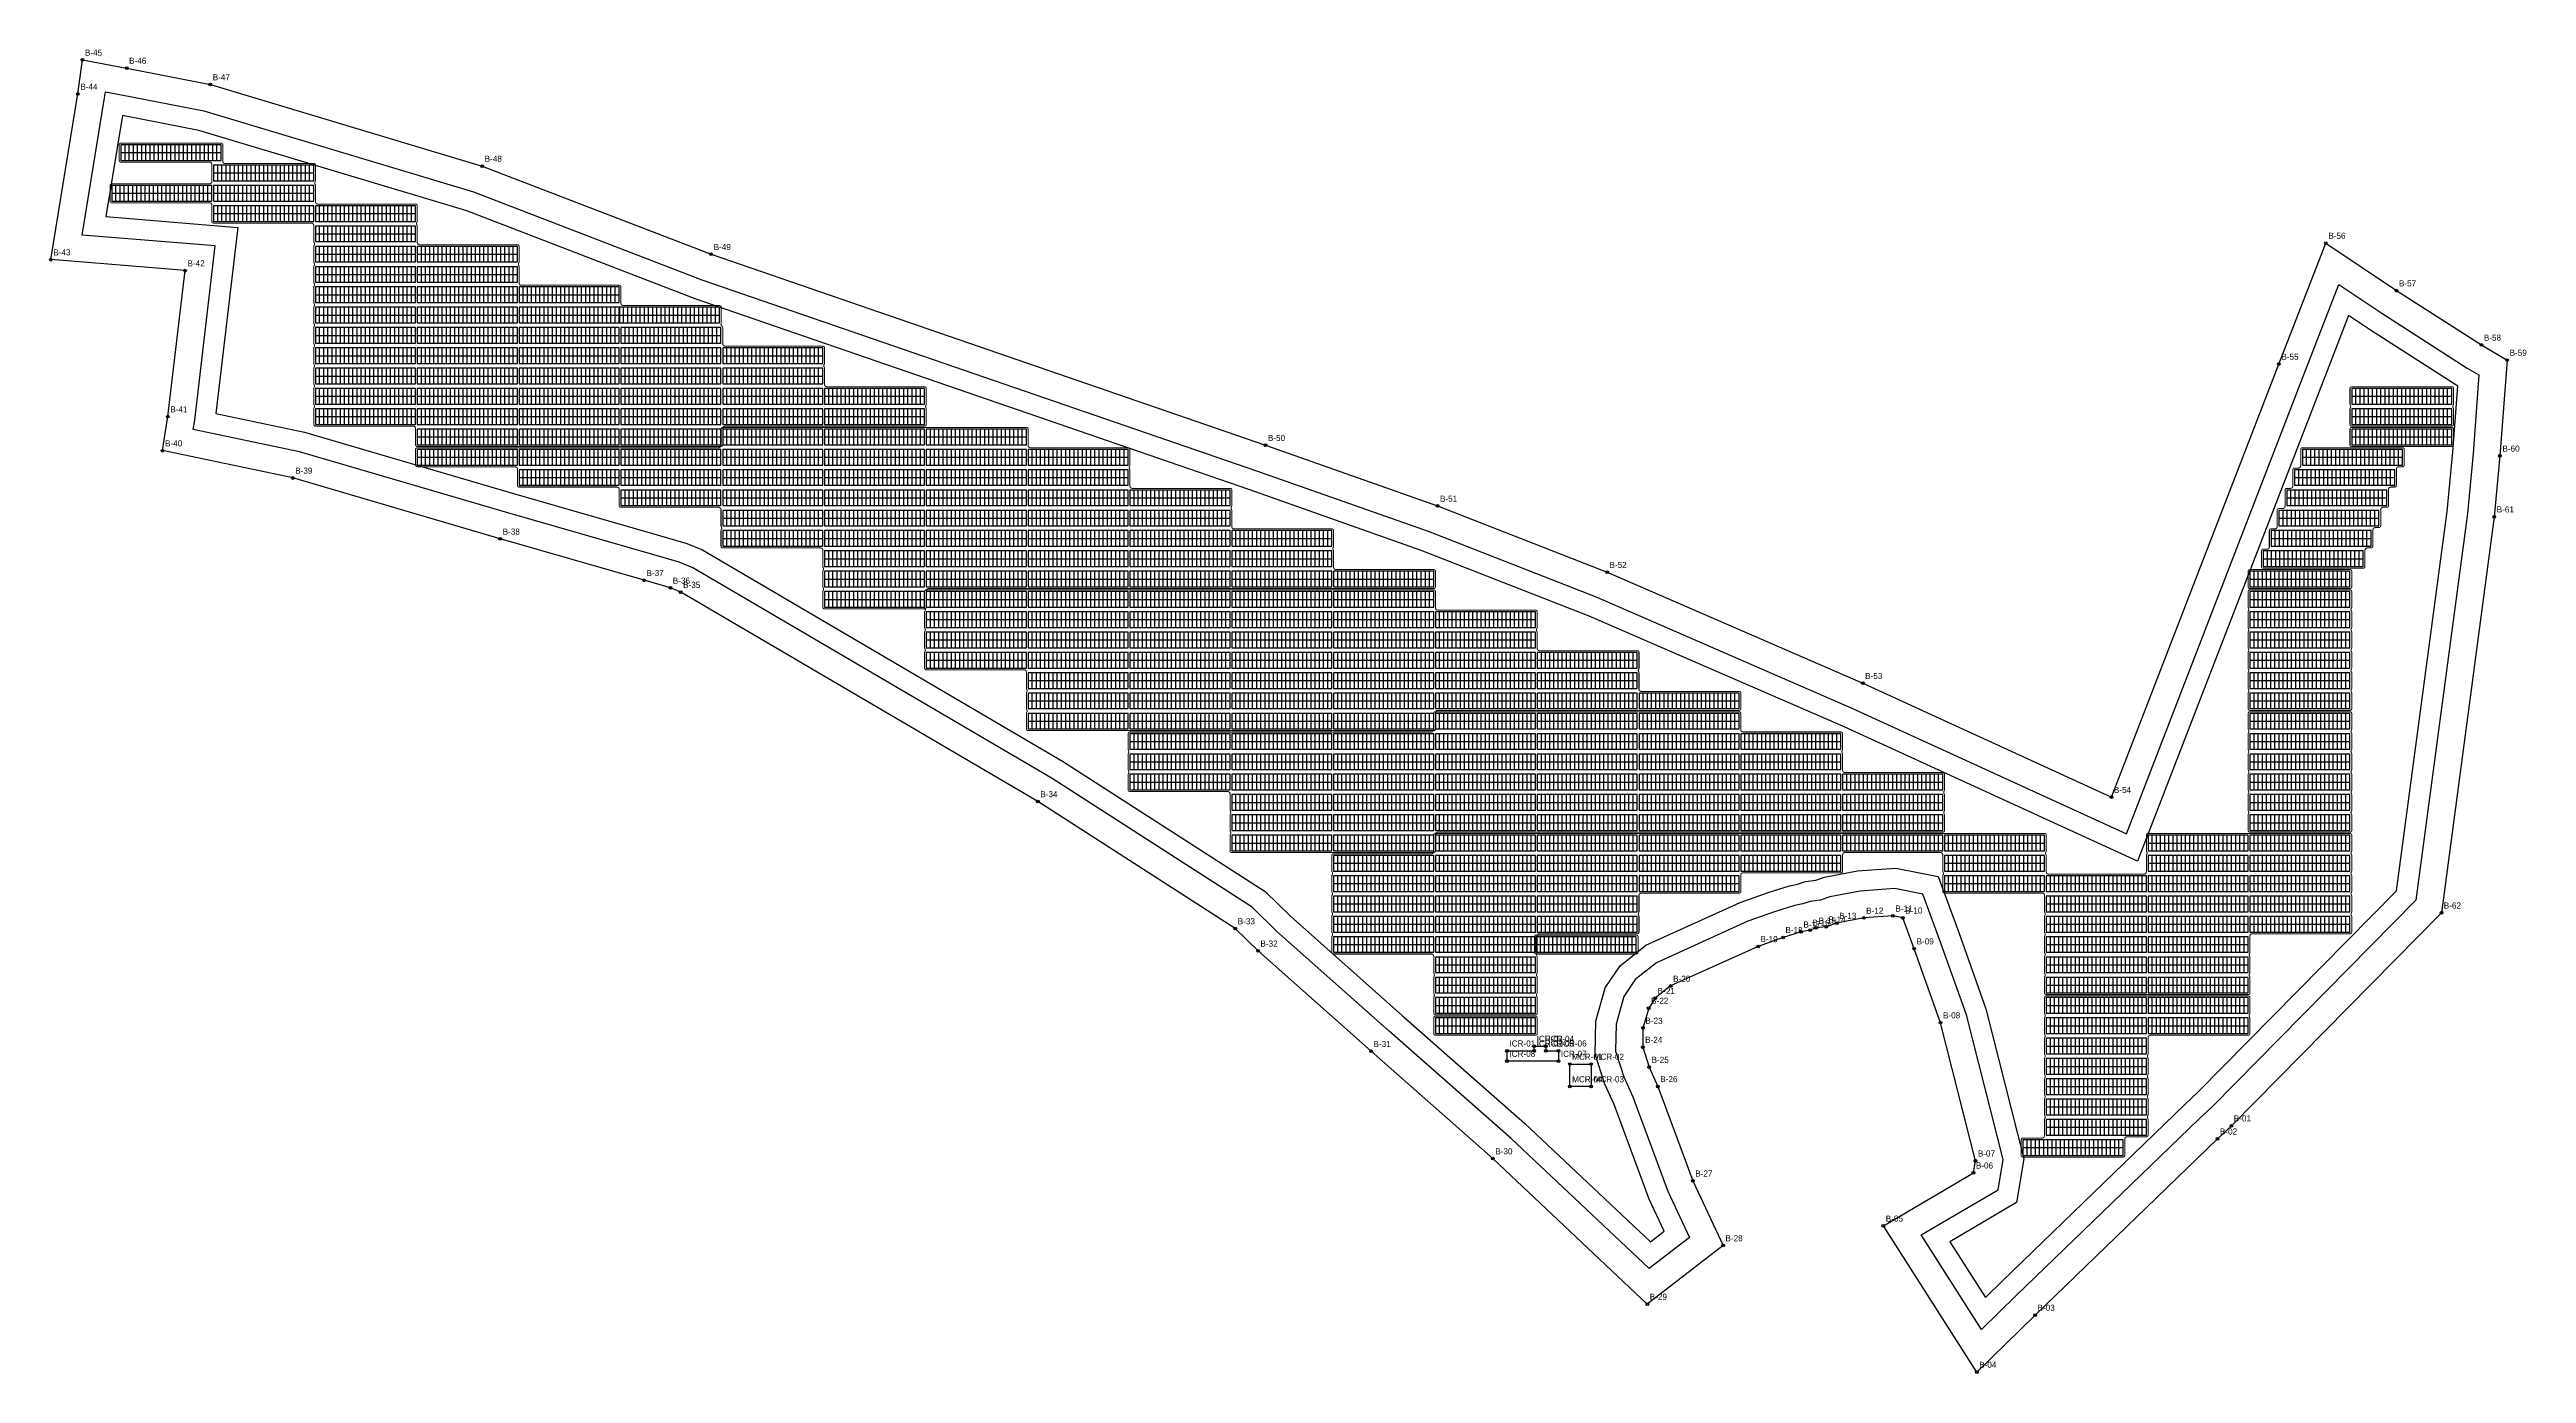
# Model space of a CAD drawing. Header units: metres. Extents: x 506600 to 507847, y 1937327 to 1938046.
# Drawn here: x 506600 to 507332, y 1937652 to 1938044 of the extents above; entities that cross this region are included whole.
import ezdxf
from ezdxf.enums import TextEntityAlignment as Align

# ---------------------------------------------------------------- set-up
doc = ezdxf.new("R2010")
doc.units = ezdxf.units.M
for name, color, linetype in [('BOUNDARY', 7, 'Continuous'), ('BOUNDARY_POINTS', 7, 'Continuous'), ('CONTROL_ROOM_POINTS', 1, 'Continuous'), ('EXCLUSIONS', 1, 'Continuous'), ('GROUP_BOUNDARY', 1, 'Continuous'), ('INVERTER_ROOM_POINTS', 6, 'Continuous'), ('MODULES', 5, 'Continuous'), ('PV_TABLES', 3, 'Continuous'), ('SERVICE_ROAD', 1, 'Continuous')]:
    doc.layers.add(name, color=color, linetype=linetype)

msp = doc.modelspace()

# ---------------------------------------------------------------- texts
at = {"layer": 'BOUNDARY_POINTS'}
for s, p in [('B-45', (506610.56, 1938041.24)), ('B-46', (506623.63, 1938038.83)), ('B-44', (506609.2, 1938031.18)), ('B-47', (506648.35, 1938033.95)), ('B-48', (506728.73, 1938009.87)), ('B-56', (507273.79, 1937987.12)), ('B-43', (506601.22, 1937982.22)), ('B-42', (506640.89, 1937978.97)), ('B-49', (506796.44, 1937983.8)), ('B-57', (507294.69, 1937973.06)), ('B-58', (507319.78, 1937957.01)), ('B-55', (507259.92, 1937951.38)), ('B-59', (507327.41, 1937952.56)), ('B-41', (506635.8, 1937935.83)), ('B-50', (506960.3, 1937927.39)), ('B-40', (506634.25, 1937925.78)), ('B-60', (507325.27, 1937924.24)), ('B-39', (506672.73, 1937917.7)), ('B-51', (507011.18, 1937909.44)), ('B-61', (507323.59, 1937906.26)), ('B-38', (506734.06, 1937899.7)), ('B-52', (507061.29, 1937889.85)), ('B-37', (506776.6, 1937887.46)), ('B-36', (506784.36, 1937885.21)), ('B-35', (506787.41, 1937883.96)), ('B-53', (507136.87, 1937857.04)), ('B-34', (506893.01, 1937822.11)), ('B-54', (507210.41, 1937823.36)), ('B-12', (507137.16, 1937787.69)), ('B-11', (507145.81, 1937788.32)), ('B-10', (507148.72, 1937787.73)), ('B-62', (507307.95, 1937789.22)), ('B-33', (506951.38, 1937784.56)), ('B-18', (507113.31, 1937781.95)), ('B-17', (507118.64, 1937783.59)), ('B-16', (507121.31, 1937784.1)), ('B-15', (507123.14, 1937784.75)), ('B-14', (507126.06, 1937785.09)), ('B-13', (507129.19, 1937786.15)), ('B-32', (506958.1, 1937777.97)), ('B-19', (507105.93, 1937779.28)), ('B-09', (507152.09, 1937778.61)), ('B-20', (507080.09, 1937767.59)), ('B-22', (507073.59, 1937761.07)), ('B-21', (507075.54, 1937763.98)), ('B-23', (507071.91, 1937755.17)), ('B-08', (507159.88, 1937756.75)), ('B-31', (506991.53, 1937748.29)), ('B-24', (507071.83, 1937749.53)), ('B-25', (507073.73, 1937743.61)), ('B-26', (507076.3, 1937737.91)), ('B-02', (507241.76, 1937722.43)), ('B-01', (507245.86, 1937726.29)), ('B-30', (507027.54, 1937716.58)), ('B-07', (507170.19, 1937715.93)), ('B-27', (507086.63, 1937710.02)), ('B-06', (507169.61, 1937712.39)), ('B-05', (507142.97, 1937696.7)), ('B-28', (507095.58, 1937690.88)), ('B-29', (507073.19, 1937673.6)), ('B-03', (507187.83, 1937670.34)), ('B-04', (507170.59, 1937653.5))]:
    msp.add_text(s, height=1.8, dxfattribs=at).set_placement(p, align=Align.BOTTOM_LEFT)
at = {"layer": 'CONTROL_ROOM_POINTS'}
for s, p in [('MCR-01', (507050.25, 1937744.53)), ('MCR-02', (507056.61, 1937744.53)), ('MCR-04', (507050.25, 1937737.88)), ('MCR-03', (507056.61, 1937737.88))]:
    msp.add_text(s, height=1.8, dxfattribs=at).set_placement(p, align=Align.BOTTOM_LEFT)
at = {"layer": 'INVERTER_ROOM_POINTS'}
for s, p in [('ICR-01', (507031.71, 1937748.44)), ('ICR-08', (507031.71, 1937745.39)), ('ICR-03', (507039.76, 1937749.83)), ('ICR-02', (507039.76, 1937748.44)), ('ICR-04', (507043.19, 1937749.83)), ('ICR-05', (507043.19, 1937748.44)), ('ICR-06', (507046.9, 1937748.44)), ('ICR-07', (507046.9, 1937745.39))]:
    msp.add_text(s, height=1.8, dxfattribs=at).set_placement(p, align=Align.BOTTOM_LEFT)

# ---------------------------------------------------------------- blocks, each defined once
blk = doc.blocks.new('PV_TABLE_2x24')
at = {"layer": 'MODULES'}
for p, q in [((0, 2.3), (29.59992, 2.3)), ((1.23333, 0), (1.23333, 4.6)), ((2.46666, 0), (2.46666, 4.6)), ((3.69999, 0), (3.69999, 4.6)), ((4.93332, 0), (4.93332, 4.6)), ((6.16665, 0), (6.16665, 4.6)), ((7.39998, 0), (7.39998, 4.6)), ((8.63331, 0), (8.63331, 4.6)), ((9.86664, 0), (9.86664, 4.6)), ((11.09997, 0), (11.09997, 4.6)), ((12.3333, 0), (12.3333, 4.6)), ((13.56663, 0), (13.56663, 4.6)), ((14.79996, 0), (14.79996, 4.6)), ((16.03329, 0), (16.03329, 4.6)), ((17.26662, 0), (17.26662, 4.6)), ((18.49995, 0), (18.49995, 4.6)), ((19.73328, 0), (19.73328, 4.6)), ((20.96661, 0), (20.96661, 4.6)), ((22.19994, 0), (22.19994, 4.6)), ((23.43327, 0), (23.43327, 4.6)), ((24.6666, 0), (24.6666, 4.6)), ((25.89993, 0), (25.89993, 4.6)), ((27.13326, 0), (27.13326, 4.6)), ((28.36659, 0), (28.36659, 4.6))]:
    blk.add_line(p, q, dxfattribs=at)
blk.add_lwpolyline([(0, 0), (29.59992, 0), (29.59992, 4.6), (0, 4.6)], close=True, dxfattribs=at)

# ---------------------------------------------------------------- linework, layer by layer
at = {"layer": 'BOUNDARY'}
msp.add_lwpolyline([(507245.14, 1937725.57), (507241.04, 1937721.71), (507187.11, 1937669.62), (507169.87, 1937652.78), (507142.25, 1937695.98), (507168.89, 1937711.67), (507169.47, 1937715.21), (507159.16, 1937756.03), (507151.37, 1937777.89), (507148, 1937787.01), (507145.09, 1937787.6), (507136.44, 1937786.97), (507128.47, 1937785.43), (507125.34, 1937784.37), (507122.42, 1937784.03), (507120.59, 1937783.38), (507117.92, 1937782.87), (507112.59, 1937781.23), (507105.21, 1937778.56), (507079.37, 1937766.87), (507074.82, 1937763.26), (507072.87, 1937760.35), (507071.19, 1937754.45), (507071.11, 1937748.81), (507073.01, 1937742.89), (507075.59, 1937737.19), (507085.91, 1937709.3), (507094.86, 1937690.16), (507072.47, 1937672.88), (507026.83, 1937715.86), (506990.82, 1937747.57), (506957.38, 1937777.25), (506950.66, 1937783.84), (506892.29, 1937821.39), (506786.69, 1937883.24), (506783.64, 1937884.49), (506775.88, 1937886.74), (506733.34, 1937898.98), (506672.01, 1937916.98), (506633.53, 1937925.06), (506635.09, 1937935.11), (506640.17, 1937978.25), (506600.5, 1937981.5), (506608.48, 1938030.46), (506609.84, 1938040.52), (506622.91, 1938038.11), (506647.64, 1938033.23), (506728.01, 1938009.15), (506795.72, 1937983.08), (506959.58, 1937926.67), (507010.46, 1937908.72), (507060.57, 1937889.13), (507136.15, 1937856.32), (507209.7, 1937822.64), (507259.2, 1937950.66), (507273.07, 1937986.41), (507293.97, 1937972.34), (507319.06, 1937956.29), (507326.69, 1937951.84), (507324.55, 1937923.52), (507322.87, 1937905.54), (507307.23, 1937788.5), (507245.14, 1937725.57)], close=True, dxfattribs=at)
at = {"layer": 'BOUNDARY_POINTS'}
for centre in [(506609.84, 1938040.52), (506622.91, 1938038.11), (506647.64, 1938033.23), (506608.48, 1938030.46), (506728.01, 1938009.15), (506600.5, 1937981.5), (506795.72, 1937983.08), (507273.07, 1937986.41), (506640.17, 1937978.25), (507293.97, 1937972.34), (507259.2, 1937950.66), (507319.06, 1937956.29), (507326.69, 1937951.84), (506635.09, 1937935.11), (506633.53, 1937925.06), (506959.58, 1937926.67), (507324.55, 1937923.52), (506672.01, 1937916.98), (507010.46, 1937908.72), (507322.87, 1937905.54), (506733.34, 1937898.98), (506775.88, 1937886.74), (506783.64, 1937884.49), (507060.57, 1937889.13), (506786.69, 1937883.24), (507136.15, 1937856.32), (506892.29, 1937821.39), (507209.7, 1937822.64), (506950.66, 1937783.84), (507117.92, 1937782.87), (507120.59, 1937783.38), (507122.42, 1937784.03), (507125.34, 1937784.37), (507128.47, 1937785.43), (507136.44, 1937786.97), (507145.09, 1937787.6), (507148, 1937787.01), (507307.23, 1937788.5), (506957.38, 1937777.25), (507105.21, 1937778.56), (507112.59, 1937781.23), (507151.37, 1937777.89), (507072.87, 1937760.35), (507074.82, 1937763.26), (507079.37, 1937766.87), (507071.19, 1937754.45), (507159.16, 1937756.03), (506990.82, 1937747.57), (507071.11, 1937748.81), (507073.01, 1937742.89), (507075.59, 1937737.19), (507245.14, 1937725.57), (507241.04, 1937721.71), (507026.83, 1937715.86), (507085.91, 1937709.3), (507168.89, 1937711.67), (507169.47, 1937715.21), (507142.25, 1937695.98), (507094.86, 1937690.16), (507072.47, 1937672.88), (507187.11, 1937669.62), (507169.87, 1937652.78)]:
    msp.add_circle(centre, 0.4, dxfattribs=at)
at = {"layer": 'CONTROL_ROOM_POINTS'}
for centre in [(507049.53, 1937743.81), (507055.89, 1937743.81), (507049.53, 1937737.16), (507055.89, 1937737.16)]:
    msp.add_circle(centre, 0.4, dxfattribs=at)
at = {"layer": 'EXCLUSIONS'}
for points in [[(507030.99, 1937747.72), (507039.04, 1937747.72), (507039.04, 1937749.11), (507042.47, 1937749.11), (507042.47, 1937747.72), (507046.18, 1937747.72), (507046.18, 1937744.67), (507030.99, 1937744.67), (507030.99, 1937747.72)], [(507049.53, 1937743.81), (507055.89, 1937743.81), (507055.89, 1937737.16), (507049.53, 1937737.16), (507049.53, 1937743.81)]]:
    msp.add_lwpolyline(points, close=True, dxfattribs=at)
at = {"layer": 'GROUP_BOUNDARY', "color": 1, "lineweight": 211, "true_color": 0xdc143c, "const_width": 0.3}
for points in [[(506618.02, 1938003.47), (506618.02, 1938003.52), (506618.04, 1938003.56), (506618.05, 1938003.61), (506618.07, 1938003.65), (506618.1, 1938003.7), (506618.13, 1938003.74), (506618.16, 1938003.77), (506618.2, 1938003.81), (506618.24, 1938003.83), (506618.28, 1938003.86), (506618.32, 1938003.88), (506618.37, 1938003.9), (506618.42, 1938003.91), (506618.46, 1938003.92), (506618.53, 1938003.92), (506647.37, 1938003.92), (506647.45, 1938003.92), (506647.52, 1938003.93), (506647.6, 1938003.95), (506647.67, 1938003.98), (506647.74, 1938004.01), (506647.8, 1938004.05), (506647.86, 1938004.1), (506647.92, 1938004.15), (506647.97, 1938004.21), (506648.01, 1938004.27), (506648.05, 1938004.34), (506648.08, 1938004.41), (506648.1, 1938004.48), (506648.11, 1938004.55), (506648.12, 1938004.63), (506648.12, 1938004.7), (506648.12, 1938004.76), (506648.11, 1938004.84), (506648.11, 1938009.4), (506648.12, 1938009.48), (506648.12, 1938009.53), (506648.12, 1938009.61), (506648.11, 1938009.69), (506648.1, 1938009.76), (506648.08, 1938009.83), (506648.05, 1938009.9), (506648.01, 1938009.97), (506647.97, 1938010.03), (506647.92, 1938010.09), (506647.86, 1938010.14), (506647.8, 1938010.19), (506647.74, 1938010.23), (506647.67, 1938010.26), (506647.6, 1938010.29), (506647.52, 1938010.3), (506647.45, 1938010.32), (506647.37, 1938010.32), (506621.22, 1938010.32), (506621.15, 1938010.32), (506621.1, 1938010.33), (506621.05, 1938010.34), (506621.01, 1938010.36), (506620.96, 1938010.38), (506620.92, 1938010.4), (506620.88, 1938010.43), (506620.84, 1938010.47), (506620.81, 1938010.5), (506620.78, 1938010.54), (506620.76, 1938010.58), (506620.74, 1938010.63), (506620.72, 1938010.67), (506620.71, 1938010.72), (506620.7, 1938010.77), (506620.7, 1938010.84), (506620.7, 1938015.4), (506620.7, 1938015.47), (506620.71, 1938015.52), (506620.72, 1938015.56), (506620.74, 1938015.61), (506620.76, 1938015.65), (506620.78, 1938015.7), (506620.81, 1938015.74), (506620.84, 1938015.77), (506620.88, 1938015.81), (506620.92, 1938015.83), (506620.96, 1938015.86), (506621.01, 1938015.88), (506621.05, 1938015.9), (506621.1, 1938015.91), (506621.15, 1938015.92), (506621.22, 1938015.92), (506650.78, 1938015.92), (506650.85, 1938015.92), (506650.89, 1938015.91), (506650.94, 1938015.9), (506650.99, 1938015.88), (506651.03, 1938015.86), (506651.07, 1938015.83), (506651.11, 1938015.81), (506651.15, 1938015.77), (506651.18, 1938015.74), (506651.21, 1938015.7), (506651.24, 1938015.65), (506651.26, 1938015.61), (506651.28, 1938015.56), (506651.29, 1938015.52), (506651.29, 1938015.47), (506651.3, 1938015.4), (506651.3, 1938010.84), (506651.29, 1938010.76), (506651.29, 1938010.7), (506651.29, 1938010.63), (506651.3, 1938010.55), (506651.31, 1938010.48), (506651.33, 1938010.41), (506651.37, 1938010.34), (506651.4, 1938010.27), (506651.45, 1938010.21), (506651.49, 1938010.15), (506651.55, 1938010.1), (506651.61, 1938010.05), (506651.67, 1938010.01), (506651.74, 1938009.98), (506651.81, 1938009.95), (506651.89, 1938009.93), (506651.96, 1938009.92), (506652.04, 1938009.92), (506678.19, 1938009.92), (506678.26, 1938009.92), (506678.31, 1938009.91), (506678.36, 1938009.9), (506678.4, 1938009.88), (506678.45, 1938009.86), (506678.49, 1938009.83), (506678.53, 1938009.81), (506678.57, 1938009.77), (506678.6, 1938009.74), (506678.63, 1938009.7), (506678.65, 1938009.65), (506678.67, 1938009.61), (506678.69, 1938009.56), (506678.7, 1938009.52), (506678.71, 1938009.47), (506678.71, 1938009.4), (506678.71, 1938004.84), (506678.71, 1938004.77), (506678.7, 1938004.72), (506678.69, 1938004.67), (506678.67, 1938004.63), (506678.65, 1938004.58), (506678.61, 1938004.52), (506678.6, 1938004.5), (506678.57, 1938004.44), (506678.54, 1938004.37), (506678.52, 1938004.3), (506678.51, 1938004.23), (506678.5, 1938004.15), (506678.5, 1938004.08), (506678.51, 1938004.01), (506678.52, 1938003.93), (506678.54, 1938003.86), (506678.57, 1938003.8), (506678.61, 1938003.73), (506678.65, 1938003.65), (506678.67, 1938003.61), (506678.69, 1938003.56), (506678.7, 1938003.52), (506678.71, 1938003.47), (506678.71, 1938003.4), (506678.71, 1937998.84), (506678.71, 1937998.76), (506678.7, 1937998.7), (506678.7, 1937998.63), (506678.71, 1937998.55), (506678.73, 1937998.48), (506678.75, 1937998.41), (506678.78, 1937998.34), (506678.82, 1937998.27), (506678.86, 1937998.21), (506678.91, 1937998.15), (506678.97, 1937998.1), (506679.03, 1937998.05), (506679.09, 1937998.01), (506679.16, 1937997.98), (506679.23, 1937997.95), (506679.3, 1937997.93), (506679.38, 1937997.92), (506679.45, 1937997.92), (506708.29, 1937997.92), (506708.36, 1937997.92), (506708.41, 1937997.91), (506708.46, 1937997.9), (506708.5, 1937997.88), (506708.55, 1937997.86), (506708.59, 1937997.83), (506708.63, 1937997.81), (506708.67, 1937997.77), (506708.7, 1937997.74), (506708.73, 1937997.7), (506708.75, 1937997.65), (506708.77, 1937997.61), (506708.79, 1937997.56), (506708.8, 1937997.52), (506708.81, 1937997.47), (506708.81, 1937997.4), (506708.81, 1937992.84), (506708.81, 1937992.77), (506708.8, 1937992.72), (506708.79, 1937992.67), (506708.77, 1937992.63), (506708.75, 1937992.58), (506708.71, 1937992.52), (506708.7, 1937992.5), (506708.67, 1937992.44), (506708.64, 1937992.37), (506708.62, 1937992.3), (506708.61, 1937992.23), (506708.6, 1937992.15), (506708.6, 1937992.08), (506708.61, 1937992.01), (506708.62, 1937991.93), (506708.64, 1937991.86), (506708.67, 1937991.8), (506708.71, 1937991.73), (506708.75, 1937991.65), (506708.77, 1937991.61), (506708.79, 1937991.56), (506708.8, 1937991.52), (506708.81, 1937991.47), (506708.81, 1937991.4), (506708.81, 1937986.84), (506708.81, 1937986.76), (506708.8, 1937986.7), (506708.8, 1937986.63), (506708.81, 1937986.55), (506708.83, 1937986.48), (506708.85, 1937986.41), (506708.88, 1937986.34), (506708.92, 1937986.27), (506708.96, 1937986.21), (506709.01, 1937986.15), (506709.07, 1937986.1), (506709.13, 1937986.05), (506709.19, 1937986.01), (506709.26, 1937985.98), (506709.33, 1937985.95), (506709.4, 1937985.93), (506709.48, 1937985.92), (506709.55, 1937985.92), (506738.39, 1937985.92), (506738.46, 1937985.92), (506738.51, 1937985.91), (506738.56, 1937985.9), (506738.6, 1937985.88), (506738.65, 1937985.86), (506738.69, 1937985.83), (506738.73, 1937985.81), (506738.77, 1937985.77), (506738.8, 1937985.74), (506738.83, 1937985.7), (506738.85, 1937985.65), (506738.87, 1937985.61), (506738.89, 1937985.56), (506738.9, 1937985.52), (506738.91, 1937985.47), (506738.91, 1937985.4), (506738.91, 1937980.84), (506738.91, 1937980.77), (506738.9, 1937980.72), (506738.89, 1937980.67), (506738.87, 1937980.63), (506738.85, 1937980.58), (506738.81, 1937980.52), (506738.8, 1937980.5), (506738.77, 1937980.44), (506738.74, 1937980.37), (506738.72, 1937980.3), (506738.71, 1937980.23), (506738.7, 1937980.15), (506738.7, 1937980.08), (506738.71, 1937980.01), (506738.72, 1937979.93), (506738.74, 1937979.86), (506738.77, 1937979.8), (506738.81, 1937979.73), (506738.85, 1937979.65), (506738.87, 1937979.61), (506738.89, 1937979.56), (506738.9, 1937979.52), (506738.91, 1937979.47), (506738.91, 1937979.4), (506738.91, 1937974.84), (506738.91, 1937974.76), (506738.9, 1937974.7), (506738.9, 1937974.63), (506738.91, 1937974.55), (506738.93, 1937974.48), (506738.95, 1937974.41), (506738.98, 1937974.34), (506739.02, 1937974.27), (506739.06, 1937974.21), (506739.11, 1937974.15), (506739.17, 1937974.1), (506739.23, 1937974.05), (506739.29, 1937974.01), (506739.36, 1937973.98), (506739.43, 1937973.95), (506739.5, 1937973.93), (506739.58, 1937973.92), (506739.65, 1937973.92), (506768.49, 1937973.92), (506768.56, 1937973.92), (506768.61, 1937973.91), (506768.66, 1937973.9), (506768.7, 1937973.88), (506768.75, 1937973.86), (506768.79, 1937973.83), (506768.83, 1937973.81), (506768.87, 1937973.77), (506768.9, 1937973.74), (506768.93, 1937973.7), (506768.95, 1937973.65), (506768.97, 1937973.61), (506768.99, 1937973.56), (506769, 1937973.52), (506769.01, 1937973.47), (506769.01, 1937973.4), (506769.01, 1937968.84), (506769.01, 1937968.76), (506769, 1937968.7), (506769, 1937968.63), (506769.01, 1937968.55), (506769.03, 1937968.48), (506769.05, 1937968.41), (506769.08, 1937968.34), (506769.12, 1937968.27), (506769.16, 1937968.21), (506769.21, 1937968.15), (506769.27, 1937968.1), (506769.33, 1937968.05), (506769.39, 1937968.01), (506769.46, 1937967.98), (506769.53, 1937967.95), (506769.6, 1937967.93), (506769.68, 1937967.92), (506769.75, 1937967.92), (506798.16, 1937967.92), (506798.23, 1937967.92), (506798.28, 1937967.91), (506798.32, 1937967.9), (506798.37, 1937967.88), (506798.42, 1937967.86), (506798.46, 1937967.83), (506798.5, 1937967.81), (506798.53, 1937967.77), (506798.57, 1937967.74), (506798.59, 1937967.7), (506798.62, 1937967.65), (506798.64, 1937967.61), (506798.66, 1937967.56), (506798.67, 1937967.52), (506798.68, 1937967.47), (506798.68, 1937967.4), (506798.68, 1937962.84), (506798.68, 1937962.77), (506798.67, 1937962.72), (506798.66, 1937962.67), (506798.66, 1937962.67), (506798.63, 1937962.6), (506798.62, 1937962.53), (506798.61, 1937962.45), (506798.61, 1937962.38), (506798.62, 1937962.31), (506798.63, 1937962.24), (506798.66, 1937962.17), (506798.68, 1937962.1), (506798.72, 1937962.03), (506798.76, 1937961.97), (506798.81, 1937961.91), (506798.86, 1937961.86), (506798.92, 1937961.82), (506798.93, 1937961.81), (506798.97, 1937961.77), (506799, 1937961.74), (506799.03, 1937961.7), (506799.05, 1937961.65), (506799.07, 1937961.61), (506799.09, 1937961.56), (506799.1, 1937961.52), (506799.11, 1937961.47), (506799.11, 1937961.4), (506799.11, 1937956.84), (506799.11, 1937956.76), (506799.1, 1937956.7), (506799.1, 1937956.63), (506799.11, 1937956.55), (506799.13, 1937956.48), (506799.15, 1937956.41), (506799.18, 1937956.34), (506799.22, 1937956.27), (506799.26, 1937956.21), (506799.31, 1937956.15), (506799.37, 1937956.1), (506799.43, 1937956.05), (506799.49, 1937956.01), (506799.56, 1937955.98), (506799.63, 1937955.95), (506799.7, 1937955.93), (506799.78, 1937955.92), (506799.85, 1937955.92), (506828.69, 1937955.92), (506828.76, 1937955.92), (506828.81, 1937955.91), (506828.86, 1937955.9), (506828.9, 1937955.88), (506828.95, 1937955.86), (506828.99, 1937955.83), (506829.03, 1937955.81), (506829.07, 1937955.77), (506829.1, 1937955.74), (506829.13, 1937955.7), (506829.15, 1937955.65), (506829.17, 1937955.61), (506829.19, 1937955.56), (506829.2, 1937955.52), (506829.21, 1937955.47), (506829.21, 1937955.4), (506829.21, 1937950.84), (506829.21, 1937950.77), (506829.2, 1937950.72), (506829.19, 1937950.67), (506829.17, 1937950.63), (506829.15, 1937950.58), (506829.11, 1937950.52), (506829.1, 1937950.5), (506829.07, 1937950.44), (506829.04, 1937950.37), (506829.02, 1937950.3), (506829.01, 1937950.23), (506829, 1937950.15), (506829, 1937950.08), (506829.01, 1937950.01), (506829.02, 1937949.93), (506829.04, 1937949.86), (506829.07, 1937949.8), (506829.11, 1937949.73), (506829.15, 1937949.65), (506829.17, 1937949.61), (506829.19, 1937949.56), (506829.2, 1937949.52), (506829.21, 1937949.47), (506829.21, 1937949.4), (506829.21, 1937944.84), (506829.21, 1937944.76), (506829.2, 1937944.7), (506829.2, 1937944.63), (506829.21, 1937944.55), (506829.23, 1937944.48), (506829.25, 1937944.41), (506829.28, 1937944.34), (506829.32, 1937944.27), (506829.36, 1937944.21), (506829.41, 1937944.15), (506829.47, 1937944.1), (506829.53, 1937944.05), (506829.59, 1937944.01), (506829.66, 1937943.98), (506829.73, 1937943.95), (506829.8, 1937943.93), (506829.88, 1937943.92), (506829.95, 1937943.92), (506858.79, 1937943.92), (506858.86, 1937943.92), (506858.91, 1937943.91), (506858.96, 1937943.9), (506859, 1937943.88), (506859.05, 1937943.86), (506859.09, 1937943.83), (506859.13, 1937943.81), (506859.17, 1937943.77), (506859.2, 1937943.74), (506859.23, 1937943.7), (506859.25, 1937943.65), (506859.27, 1937943.61), (506859.29, 1937943.56), (506859.3, 1937943.52), (506859.31, 1937943.47), (506859.31, 1937943.4), (506859.31, 1937938.84), (506859.31, 1937938.77), (506859.3, 1937938.72), (506859.29, 1937938.67), (506859.27, 1937938.63), (506859.25, 1937938.58), (506859.21, 1937938.52), (506859.2, 1937938.5), (506859.17, 1937938.44), (506859.14, 1937938.37), (506859.12, 1937938.3), (506859.11, 1937938.23), (506859.1, 1937938.15), (506859.1, 1937938.08), (506859.11, 1937938.01), (506859.12, 1937937.93), (506859.14, 1937937.86), (506859.17, 1937937.8), (506859.21, 1937937.73), (506859.25, 1937937.65), (506859.27, 1937937.61), (506859.29, 1937937.56), (506859.3, 1937937.52), (506859.31, 1937937.47), (506859.31, 1937937.4), (506859.31, 1937932.84), (506859.31, 1937932.77), (506859.3, 1937932.72), (506859.29, 1937932.67), (506859.27, 1937932.63), (506859.25, 1937932.58), (506859.23, 1937932.54), (506859.2, 1937932.5), (506859.17, 1937932.47), (506859.13, 1937932.43), (506859.09, 1937932.4), (506859.05, 1937932.38), (506859, 1937932.36), (506858.96, 1937932.34), (506858.91, 1937932.33), (506858.86, 1937932.32), (506858.79, 1937932.32), (506829.23, 1937932.32), (506829.16, 1937932.32), (506829.08, 1937932.33), (506829.07, 1937932.34), (506829, 1937932.34), (506828.92, 1937932.34), (506828.85, 1937932.34), (506828.76, 1937932.32), (506828.69, 1937932.32), (506799.85, 1937932.32), (506799.78, 1937932.32), (506799.7, 1937932.3), (506799.63, 1937932.29), (506799.56, 1937932.26), (506799.49, 1937932.23), (506799.43, 1937932.19), (506799.37, 1937932.14), (506799.31, 1937932.09), (506799.26, 1937932.03), (506799.22, 1937931.97), (506799.18, 1937931.9), (506799.15, 1937931.83), (506799.13, 1937931.76), (506799.11, 1937931.69), (506799.1, 1937931.61), (506799.1, 1937931.53), (506799.11, 1937931.48), (506799.11, 1937931.4), (506799.11, 1937926.84), (506799.11, 1937926.77), (506799.1, 1937926.72), (506799.09, 1937926.67), (506799.07, 1937926.63), (506799.05, 1937926.58), (506799.03, 1937926.54), (506799, 1937926.5), (506798.97, 1937926.47), (506798.93, 1937926.43), (506798.89, 1937926.4), (506798.85, 1937926.38), (506798.8, 1937926.36), (506798.76, 1937926.34), (506798.71, 1937926.33), (506798.66, 1937926.32), (506798.59, 1937926.32), (506769.03, 1937926.32), (506768.96, 1937926.32), (506768.88, 1937926.33), (506768.87, 1937926.34), (506768.8, 1937926.34), (506768.72, 1937926.34), (506768.65, 1937926.34), (506768.56, 1937926.32), (506768.49, 1937926.32), (506738.93, 1937926.32), (506738.86, 1937926.32), (506738.78, 1937926.33), (506738.77, 1937926.34), (506738.7, 1937926.34), (506738.62, 1937926.34), (506738.55, 1937926.34), (506738.46, 1937926.32), (506738.39, 1937926.32), (506708.83, 1937926.32), (506708.76, 1937926.32), (506708.72, 1937926.33), (506708.67, 1937926.34), (506708.62, 1937926.36), (506708.58, 1937926.38), (506708.54, 1937926.4), (506708.5, 1937926.43), (506708.46, 1937926.47), (506708.43, 1937926.5), (506708.4, 1937926.54), (506708.37, 1937926.58), (506708.35, 1937926.63), (506708.34, 1937926.67), (506708.32, 1937926.72), (506708.32, 1937926.77), (506708.31, 1937926.84), (506708.31, 1937931.4), (506708.32, 1937931.48), (506708.32, 1937931.53), (506708.32, 1937931.61), (506708.31, 1937931.69), (506708.3, 1937931.76), (506708.28, 1937931.83), (506708.25, 1937931.9), (506708.21, 1937931.97), (506708.17, 1937932.03), (506708.12, 1937932.09), (506708.06, 1937932.14), (506708, 1937932.19), (506707.94, 1937932.23), (506707.87, 1937932.26), (506707.8, 1937932.29), (506707.72, 1937932.3), (506707.65, 1937932.32), (506707.57, 1937932.32), (506678.73, 1937932.32), (506678.66, 1937932.32), (506678.62, 1937932.33), (506678.57, 1937932.34), (506678.52, 1937932.36), (506678.48, 1937932.38), (506678.44, 1937932.4), (506678.4, 1937932.43), (506678.36, 1937932.47), (506678.33, 1937932.5), (506678.3, 1937932.54), (506678.27, 1937932.58), (506678.25, 1937932.63), (506678.24, 1937932.67), (506678.22, 1937932.72), (506678.22, 1937932.77), (506678.21, 1937932.84), (506678.21, 1937937.4), (506678.22, 1937937.47), (506678.22, 1937937.52), (506678.24, 1937937.56), (506678.25, 1937937.61), (506678.27, 1937937.65), (506678.31, 1937937.72), (506678.32, 1937937.73), (506678.36, 1937937.8), (506678.38, 1937937.87), (506678.41, 1937937.94), (506678.42, 1937938.01), (506678.43, 1937938.08), (506678.43, 1937938.16), (506678.42, 1937938.23), (506678.4, 1937938.3), (506678.38, 1937938.38), (506678.35, 1937938.44), (506678.32, 1937938.51), (506678.27, 1937938.59), (506678.25, 1937938.63), (506678.24, 1937938.67), (506678.22, 1937938.72), (506678.22, 1937938.77), (506678.21, 1937938.84), (506678.21, 1937943.4), (506678.22, 1937943.47), (506678.22, 1937943.52), (506678.24, 1937943.56), (506678.25, 1937943.61), (506678.27, 1937943.65), (506678.31, 1937943.72), (506678.32, 1937943.73), (506678.36, 1937943.8), (506678.38, 1937943.87), (506678.41, 1937943.94), (506678.42, 1937944.01), (506678.43, 1937944.08), (506678.43, 1937944.16), (506678.42, 1937944.23), (506678.4, 1937944.3), (506678.38, 1937944.38), (506678.35, 1937944.44), (506678.32, 1937944.51), (506678.27, 1937944.59), (506678.25, 1937944.63), (506678.24, 1937944.67), (506678.22, 1937944.72), (506678.22, 1937944.77), (506678.21, 1937944.84), (506678.21, 1937949.4), (506678.22, 1937949.47), (506678.22, 1937949.52), (506678.24, 1937949.56), (506678.25, 1937949.61), (506678.27, 1937949.65), (506678.31, 1937949.72), (506678.32, 1937949.73), (506678.36, 1937949.8), (506678.38, 1937949.87), (506678.41, 1937949.94), (506678.42, 1937950.01), (506678.43, 1937950.08), (506678.43, 1937950.16), (506678.42, 1937950.23), (506678.4, 1937950.3), (506678.38, 1937950.38), (506678.35, 1937950.44), (506678.32, 1937950.51), (506678.27, 1937950.59), (506678.25, 1937950.63), (506678.24, 1937950.67), (506678.22, 1937950.72), (506678.22, 1937950.77), (506678.21, 1937950.84), (506678.21, 1937955.4), (506678.22, 1937955.47), (506678.22, 1937955.52), (506678.24, 1937955.56), (506678.25, 1937955.61), (506678.27, 1937955.65), (506678.31, 1937955.72), (506678.32, 1937955.73), (506678.36, 1937955.8), (506678.38, 1937955.87), (506678.41, 1937955.94), (506678.42, 1937956.01), (506678.43, 1937956.08), (506678.43, 1937956.16), (506678.42, 1937956.23), (506678.4, 1937956.3), (506678.38, 1937956.38), (506678.35, 1937956.44), (506678.32, 1937956.51), (506678.27, 1937956.59), (506678.25, 1937956.63), (506678.24, 1937956.67), (506678.22, 1937956.72), (506678.22, 1937956.77), (506678.21, 1937956.84), (506678.21, 1937961.4), (506678.22, 1937961.47), (506678.22, 1937961.52), (506678.24, 1937961.56), (506678.25, 1937961.61), (506678.27, 1937961.65), (506678.31, 1937961.72), (506678.32, 1937961.73), (506678.36, 1937961.8), (506678.38, 1937961.87), (506678.41, 1937961.94), (506678.42, 1937962.01), (506678.43, 1937962.08), (506678.43, 1937962.16), (506678.42, 1937962.23), (506678.4, 1937962.3), (506678.38, 1937962.38), (506678.35, 1937962.44), (506678.32, 1937962.51), (506678.27, 1937962.59), (506678.25, 1937962.63), (506678.24, 1937962.67), (506678.22, 1937962.72), (506678.22, 1937962.77), (506678.21, 1937962.84), (506678.21, 1937967.4), (506678.22, 1937967.47), (506678.22, 1937967.52), (506678.24, 1937967.56), (506678.25, 1937967.61), (506678.27, 1937967.65), (506678.31, 1937967.72), (506678.32, 1937967.73), (506678.36, 1937967.8), (506678.38, 1937967.87), (506678.41, 1937967.94), (506678.42, 1937968.01), (506678.43, 1937968.08), (506678.43, 1937968.16), (506678.42, 1937968.23), (506678.4, 1937968.3), (506678.38, 1937968.38), (506678.35, 1937968.44), (506678.32, 1937968.51), (506678.27, 1937968.59), (506678.25, 1937968.63), (506678.24, 1937968.67), (506678.22, 1937968.72), (506678.22, 1937968.77), (506678.21, 1937968.84), (506678.21, 1937973.4), (506678.22, 1937973.47), (506678.22, 1937973.52), (506678.24, 1937973.56), (506678.25, 1937973.61), (506678.27, 1937973.65), (506678.31, 1937973.72), (506678.32, 1937973.73), (506678.36, 1937973.8), (506678.38, 1937973.87), (506678.41, 1937973.94), (506678.42, 1937974.01), (506678.43, 1937974.08), (506678.43, 1937974.16), (506678.42, 1937974.23), (506678.4, 1937974.3), (506678.38, 1937974.38), (506678.35, 1937974.44), (506678.32, 1937974.51), (506678.27, 1937974.59), (506678.25, 1937974.63), (506678.24, 1937974.67), (506678.22, 1937974.72), (506678.22, 1937974.77), (506678.21, 1937974.84), (506678.21, 1937979.4), (506678.22, 1937979.47), (506678.22, 1937979.52), (506678.24, 1937979.56), (506678.25, 1937979.61), (506678.27, 1937979.65), (506678.31, 1937979.72), (506678.32, 1937979.73), (506678.36, 1937979.8), (506678.38, 1937979.87), (506678.41, 1937979.94), (506678.42, 1937980.01), (506678.43, 1937980.08), (506678.43, 1937980.16), (506678.42, 1937980.23), (506678.4, 1937980.3), (506678.38, 1937980.38), (506678.35, 1937980.44), (506678.32, 1937980.51), (506678.27, 1937980.59), (506678.25, 1937980.63), (506678.24, 1937980.67), (506678.22, 1937980.72), (506678.22, 1937980.77), (506678.21, 1937980.84), (506678.21, 1937985.4), (506678.22, 1937985.47), (506678.22, 1937985.52), (506678.24, 1937985.56), (506678.25, 1937985.61), (506678.27, 1937985.65), (506678.31, 1937985.72), (506678.32, 1937985.73), (506678.36, 1937985.8), (506678.38, 1937985.87), (506678.41, 1937985.94), (506678.42, 1937986.01), (506678.43, 1937986.08), (506678.43, 1937986.16), (506678.42, 1937986.23), (506678.4, 1937986.3), (506678.38, 1937986.38), (506678.35, 1937986.44), (506678.32, 1937986.51), (506678.27, 1937986.59), (506678.25, 1937986.63), (506678.24, 1937986.67), (506678.22, 1937986.72), (506678.22, 1937986.77), (506678.21, 1937986.84), (506678.21, 1937991.4), (506678.22, 1937991.48), (506678.22, 1937991.53), (506678.22, 1937991.61), (506678.21, 1937991.69), (506678.2, 1937991.76), (506678.18, 1937991.83), (506678.15, 1937991.9), (506678.11, 1937991.97), (506678.07, 1937992.03), (506678.02, 1937992.09), (506677.96, 1937992.14), (506677.9, 1937992.19), (506677.84, 1937992.23), (506677.77, 1937992.26), (506677.7, 1937992.29), (506677.62, 1937992.3), (506677.55, 1937992.32), (506677.47, 1937992.32), (506648.63, 1937992.32), (506648.56, 1937992.32), (506648.52, 1937992.33), (506648.47, 1937992.34), (506648.42, 1937992.36), (506648.38, 1937992.38), (506648.34, 1937992.4), (506648.3, 1937992.43), (506648.26, 1937992.47), (506648.23, 1937992.5), (506648.2, 1937992.54), (506648.17, 1937992.58), (506648.15, 1937992.63), (506648.14, 1937992.67), (506648.12, 1937992.72), (506648.12, 1937992.77), (506648.11, 1937992.84), (506648.11, 1937997.4), (506648.12, 1937997.48), (506648.12, 1937997.53), (506648.12, 1937997.61), (506648.11, 1937997.69), (506648.1, 1937997.76), (506648.08, 1937997.83), (506648.05, 1937997.9), (506648.01, 1937997.97), (506647.97, 1937998.03), (506647.92, 1937998.09), (506647.86, 1937998.14), (506647.8, 1937998.19), (506647.74, 1937998.23), (506647.67, 1937998.26), (506647.6, 1937998.29), (506647.52, 1937998.3), (506647.45, 1937998.32), (506647.37, 1937998.32), (506618.53, 1937998.32), (506618.46, 1937998.32), (506618.42, 1937998.33), (506618.37, 1937998.34), (506618.32, 1937998.36), (506618.28, 1937998.38), (506618.24, 1937998.4), (506618.2, 1937998.43), (506618.16, 1937998.47), (506618.13, 1937998.5), (506618.1, 1937998.54), (506618.07, 1937998.58), (506618.05, 1937998.63), (506618.04, 1937998.67), (506618.02, 1937998.72), (506618.02, 1937998.77), (506618.01, 1937998.84), (506618.01, 1938003.4), (506618.02, 1938003.47)], [(507280.21, 1937937.47), (507280.22, 1937937.52), (507280.23, 1937937.56), (507280.25, 1937937.61), (507280.27, 1937937.65), (507280.31, 1937937.72), (507280.32, 1937937.73), (507280.35, 1937937.8), (507280.38, 1937937.87), (507280.4, 1937937.94), (507280.42, 1937938.01), (507280.43, 1937938.08), (507280.43, 1937938.16), (507280.42, 1937938.23), (507280.4, 1937938.3), (507280.38, 1937938.38), (507280.35, 1937938.44), (507280.32, 1937938.51), (507280.27, 1937938.59), (507280.25, 1937938.63), (507280.23, 1937938.67), (507280.22, 1937938.72), (507280.21, 1937938.77), (507280.21, 1937938.84), (507280.21, 1937943.4), (507280.21, 1937943.47), (507280.22, 1937943.52), (507280.23, 1937943.56), (507280.25, 1937943.61), (507280.27, 1937943.65), (507280.3, 1937943.7), (507280.33, 1937943.74), (507280.36, 1937943.77), (507280.39, 1937943.81), (507280.43, 1937943.83), (507280.48, 1937943.86), (507280.52, 1937943.88), (507280.57, 1937943.9), (507280.61, 1937943.91), (507280.66, 1937943.92), (507280.73, 1937943.92), (507310.29, 1937943.92), (507310.36, 1937943.92), (507310.41, 1937943.91), (507310.46, 1937943.9), (507310.5, 1937943.88), (507310.55, 1937943.86), (507310.59, 1937943.83), (507310.63, 1937943.81), (507310.66, 1937943.77), (507310.7, 1937943.74), (507310.73, 1937943.7), (507310.75, 1937943.65), (507310.77, 1937943.61), (507310.79, 1937943.56), (507310.8, 1937943.52), (507310.81, 1937943.47), (507310.81, 1937943.4), (507310.81, 1937938.84), (507310.81, 1937938.77), (507310.8, 1937938.72), (507310.79, 1937938.67), (507310.77, 1937938.63), (507310.75, 1937938.58), (507310.71, 1937938.52), (507310.7, 1937938.5), (507310.67, 1937938.44), (507310.64, 1937938.37), (507310.62, 1937938.3), (507310.6, 1937938.23), (507310.6, 1937938.15), (507310.6, 1937938.08), (507310.61, 1937938.01), (507310.62, 1937937.93), (507310.64, 1937937.86), (507310.67, 1937937.8), (507310.71, 1937937.73), (507310.75, 1937937.65), (507310.77, 1937937.61), (507310.79, 1937937.56), (507310.8, 1937937.52), (507310.81, 1937937.47), (507310.81, 1937937.4), (507310.81, 1937932.84), (507310.81, 1937932.77), (507310.8, 1937932.72), (507310.79, 1937932.67), (507310.77, 1937932.63), (507310.75, 1937932.58), (507310.73, 1937932.54), (507310.7, 1937932.5), (507310.66, 1937932.47), (507310.63, 1937932.43), (507310.59, 1937932.4), (507310.55, 1937932.38), (507310.5, 1937932.36), (507310.46, 1937932.34), (507310.41, 1937932.33), (507310.36, 1937932.32), (507310.29, 1937932.32), (507280.73, 1937932.32), (507280.66, 1937932.32), (507280.61, 1937932.33), (507280.57, 1937932.34), (507280.52, 1937932.36), (507280.48, 1937932.38), (507280.43, 1937932.4), (507280.39, 1937932.43), (507280.36, 1937932.47), (507280.33, 1937932.5), (507280.3, 1937932.54), (507280.27, 1937932.58), (507280.25, 1937932.63), (507280.23, 1937932.67), (507280.22, 1937932.72), (507280.21, 1937932.77), (507280.21, 1937932.84), (507280.21, 1937937.4), (507280.21, 1937937.47)], [(506858.82, 1937865.47), (506858.82, 1937865.52), (506858.84, 1937865.56), (506858.85, 1937865.61), (506858.87, 1937865.65), (506858.91, 1937865.72), (506858.92, 1937865.73), (506858.96, 1937865.8), (506858.98, 1937865.87), (506859.01, 1937865.94), (506859.02, 1937866.01), (506859.03, 1937866.08), (506859.03, 1937866.16), (506859.02, 1937866.23), (506859, 1937866.3), (506858.98, 1937866.38), (506858.95, 1937866.44), (506858.92, 1937866.51), (506858.87, 1937866.59), (506858.85, 1937866.63), (506858.84, 1937866.67), (506858.82, 1937866.72), (506858.82, 1937866.77), (506858.81, 1937866.84), (506858.81, 1937871.4), (506858.82, 1937871.47), (506858.82, 1937871.52), (506858.84, 1937871.56), (506858.85, 1937871.61), (506858.87, 1937871.65), (506858.91, 1937871.72), (506858.92, 1937871.73), (506858.96, 1937871.8), (506858.98, 1937871.87), (506859.01, 1937871.94), (506859.02, 1937872.01), (506859.03, 1937872.08), (506859.03, 1937872.16), (506859.02, 1937872.23), (506859, 1937872.3), (506858.98, 1937872.38), (506858.95, 1937872.44), (506858.92, 1937872.51), (506858.87, 1937872.59), (506858.85, 1937872.63), (506858.84, 1937872.67), (506858.82, 1937872.72), (506858.82, 1937872.77), (506858.81, 1937872.84), (506858.81, 1937877.4), (506858.82, 1937877.47), (506858.82, 1937877.52), (506858.84, 1937877.56), (506858.85, 1937877.61), (506858.87, 1937877.65), (506858.91, 1937877.72), (506858.92, 1937877.73), (506858.96, 1937877.8), (506858.98, 1937877.87), (506859.01, 1937877.94), (506859.02, 1937878.01), (506859.03, 1937878.08), (506859.03, 1937878.16), (506859.02, 1937878.23), (506859, 1937878.3), (506858.98, 1937878.38), (506858.95, 1937878.44), (506858.92, 1937878.51), (506858.87, 1937878.59), (506858.85, 1937878.63), (506858.84, 1937878.67), (506858.82, 1937878.72), (506858.82, 1937878.77), (506858.81, 1937878.84), (506858.81, 1937883.4), (506858.82, 1937883.47), (506858.82, 1937883.52), (506858.84, 1937883.56), (506858.85, 1937883.61), (506858.87, 1937883.65), (506858.9, 1937883.7), (506858.93, 1937883.74), (506858.96, 1937883.77), (506859, 1937883.81), (506859.04, 1937883.83), (506859.08, 1937883.86), (506859.12, 1937883.88), (506859.17, 1937883.9), (506859.22, 1937883.91), (506859.26, 1937883.92), (506859.33, 1937883.92), (506888.89, 1937883.92), (506888.96, 1937883.92), (506889.04, 1937883.9), (506889.05, 1937883.9), (506889.13, 1937883.89), (506889.2, 1937883.89), (506889.28, 1937883.9), (506889.37, 1937883.92), (506889.43, 1937883.92), (506918.99, 1937883.92), (506919.06, 1937883.92), (506919.14, 1937883.9), (506919.15, 1937883.9), (506919.23, 1937883.89), (506919.3, 1937883.89), (506919.38, 1937883.9), (506919.47, 1937883.92), (506919.53, 1937883.92), (506949.09, 1937883.92), (506949.16, 1937883.92), (506949.24, 1937883.9), (506949.25, 1937883.9), (506949.33, 1937883.89), (506949.4, 1937883.89), (506949.48, 1937883.9), (506949.57, 1937883.92), (506949.63, 1937883.92), (506979.19, 1937883.92), (506979.26, 1937883.92), (506979.34, 1937883.9), (506979.35, 1937883.9), (506979.43, 1937883.89), (506979.5, 1937883.89), (506979.58, 1937883.9), (506979.67, 1937883.92), (506979.73, 1937883.92), (507009.29, 1937883.92), (507009.36, 1937883.92), (507009.41, 1937883.91), (507009.46, 1937883.9), (507009.5, 1937883.88), (507009.55, 1937883.86), (507009.59, 1937883.83), (507009.63, 1937883.81), (507009.67, 1937883.77), (507009.7, 1937883.74), (507009.73, 1937883.7), (507009.75, 1937883.65), (507009.77, 1937883.61), (507009.79, 1937883.56), (507009.8, 1937883.52), (507009.81, 1937883.47), (507009.81, 1937883.4), (507009.81, 1937878.84), (507009.81, 1937878.76), (507009.8, 1937878.7), (507009.8, 1937878.63), (507009.81, 1937878.55), (507009.83, 1937878.48), (507009.85, 1937878.41), (507009.88, 1937878.34), (507009.92, 1937878.27), (507009.96, 1937878.21), (507010.01, 1937878.15), (507010.06, 1937878.1), (507010.12, 1937878.05), (507010.19, 1937878.01), (507010.26, 1937877.98), (507010.33, 1937877.95), (507010.4, 1937877.93), (507010.48, 1937877.92), (507010.55, 1937877.92), (507039.39, 1937877.92), (507039.46, 1937877.92), (507039.51, 1937877.91), (507039.56, 1937877.9), (507039.6, 1937877.88), (507039.65, 1937877.86), (507039.69, 1937877.83), (507039.73, 1937877.81), (507039.77, 1937877.77), (507039.8, 1937877.74), (507039.83, 1937877.7), (507039.85, 1937877.65), (507039.87, 1937877.61), (507039.89, 1937877.56), (507039.9, 1937877.52), (507039.91, 1937877.47), (507039.91, 1937877.4), (507039.91, 1937872.84), (507039.91, 1937872.77), (507039.9, 1937872.72), (507039.89, 1937872.67), (507039.87, 1937872.63), (507039.85, 1937872.58), (507039.81, 1937872.52), (507039.8, 1937872.5), (507039.77, 1937872.44), (507039.74, 1937872.37), (507039.72, 1937872.3), (507039.71, 1937872.23), (507039.7, 1937872.15), (507039.7, 1937872.08), (507039.71, 1937872.01), (507039.72, 1937871.93), (507039.74, 1937871.86), (507039.77, 1937871.8), (507039.81, 1937871.73), (507039.85, 1937871.65), (507039.87, 1937871.61), (507039.89, 1937871.56), (507039.9, 1937871.52), (507039.91, 1937871.47), (507039.91, 1937871.4), (507039.91, 1937866.84), (507039.91, 1937866.76), (507039.9, 1937866.7), (507039.9, 1937866.63), (507039.91, 1937866.55), (507039.93, 1937866.48), (507039.95, 1937866.41), (507039.98, 1937866.34), (507040.02, 1937866.27), (507040.06, 1937866.21), (507040.11, 1937866.15), (507040.16, 1937866.1), (507040.22, 1937866.05), (507040.29, 1937866.01), (507040.36, 1937865.98), (507040.43, 1937865.95), (507040.5, 1937865.93), (507040.58, 1937865.92), (507040.65, 1937865.92), (507069.49, 1937865.92), (507069.56, 1937865.92), (507069.61, 1937865.91), (507069.66, 1937865.9), (507069.7, 1937865.88), (507069.75, 1937865.86), (507069.79, 1937865.83), (507069.83, 1937865.81), (507069.86, 1937865.77), (507069.9, 1937865.74), (507069.93, 1937865.7), (507069.95, 1937865.65), (507069.97, 1937865.61), (507069.99, 1937865.56), (507070, 1937865.52), (507070.01, 1937865.47), (507070.01, 1937865.4), (507070.01, 1937860.84), (507070.01, 1937860.77), (507070, 1937860.72), (507069.99, 1937860.67), (507069.97, 1937860.63), (507069.95, 1937860.58), (507069.91, 1937860.52), (507069.9, 1937860.5), (507069.87, 1937860.44), (507069.84, 1937860.37), (507069.82, 1937860.3), (507069.81, 1937860.23), (507069.8, 1937860.15), (507069.8, 1937860.08), (507069.81, 1937860.01), (507069.82, 1937859.93), (507069.84, 1937859.86), (507069.87, 1937859.8), (507069.91, 1937859.73), (507069.95, 1937859.65), (507069.97, 1937859.61), (507069.99, 1937859.56), (507070, 1937859.52), (507070.01, 1937859.47), (507070.01, 1937859.4), (507070.01, 1937854.84), (507070.01, 1937854.76), (507070, 1937854.7), (507070, 1937854.63), (507070.01, 1937854.55), (507070.03, 1937854.48), (507070.05, 1937854.41), (507070.08, 1937854.34), (507070.12, 1937854.27), (507070.16, 1937854.21), (507070.21, 1937854.15), (507070.26, 1937854.1), (507070.32, 1937854.05), (507070.39, 1937854.01), (507070.46, 1937853.98), (507070.53, 1937853.95), (507070.6, 1937853.93), (507070.68, 1937853.92), (507070.75, 1937853.92), (507099.59, 1937853.92), (507099.66, 1937853.92), (507099.71, 1937853.91), (507099.76, 1937853.9), (507099.8, 1937853.88), (507099.85, 1937853.86), (507099.89, 1937853.83), (507099.93, 1937853.81), (507099.96, 1937853.77), (507100, 1937853.74), (507100.03, 1937853.7), (507100.05, 1937853.65), (507100.07, 1937853.61), (507100.09, 1937853.56), (507100.1, 1937853.52), (507100.11, 1937853.47), (507100.11, 1937853.4), (507100.11, 1937848.84), (507100.11, 1937848.77), (507100.1, 1937848.72), (507100.09, 1937848.67), (507100.07, 1937848.63), (507100.05, 1937848.58), (507100.03, 1937848.54), (507100, 1937848.5), (507099.96, 1937848.47), (507099.93, 1937848.43), (507099.89, 1937848.4), (507099.85, 1937848.38), (507099.8, 1937848.36), (507099.76, 1937848.34), (507099.71, 1937848.33), (507099.66, 1937848.32), (507099.59, 1937848.32), (507070.03, 1937848.32), (507069.96, 1937848.32), (507069.88, 1937848.33), (507069.87, 1937848.34), (507069.8, 1937848.34), (507069.72, 1937848.34), (507069.65, 1937848.34), (507069.56, 1937848.32), (507069.49, 1937848.32), (507039.93, 1937848.32), (507039.86, 1937848.32), (507039.78, 1937848.33), (507039.77, 1937848.34), (507039.7, 1937848.34), (507039.62, 1937848.34), (507039.55, 1937848.34), (507039.46, 1937848.32), (507039.39, 1937848.32), (507010.55, 1937848.32), (507010.48, 1937848.32), (507010.4, 1937848.3), (507010.33, 1937848.29), (507010.26, 1937848.26), (507010.19, 1937848.23), (507010.12, 1937848.19), (507010.06, 1937848.14), (507010.01, 1937848.09), (507009.96, 1937848.03), (507009.92, 1937847.97), (507009.88, 1937847.9), (507009.85, 1937847.83), (507009.83, 1937847.76), (507009.81, 1937847.69), (507009.8, 1937847.61), (507009.8, 1937847.53), (507009.81, 1937847.48), (507009.81, 1937847.4), (507009.81, 1937842.84), (507009.81, 1937842.77), (507009.8, 1937842.72), (507009.79, 1937842.67), (507009.77, 1937842.63), (507009.75, 1937842.58), (507009.73, 1937842.54), (507009.7, 1937842.5), (507009.67, 1937842.47), (507009.63, 1937842.43), (507009.59, 1937842.4), (507009.55, 1937842.38), (507009.5, 1937842.36), (507009.46, 1937842.34), (507009.41, 1937842.33), (507009.36, 1937842.32), (507009.29, 1937842.32), (506979.73, 1937842.32), (506979.66, 1937842.32), (506979.58, 1937842.33), (506979.57, 1937842.34), (506979.5, 1937842.34), (506979.42, 1937842.34), (506979.35, 1937842.34), (506979.26, 1937842.32), (506979.19, 1937842.32), (506949.63, 1937842.32), (506949.56, 1937842.32), (506949.48, 1937842.33), (506949.47, 1937842.34), (506949.4, 1937842.34), (506949.32, 1937842.34), (506949.25, 1937842.34), (506949.16, 1937842.32), (506949.09, 1937842.32), (506919.53, 1937842.32), (506919.46, 1937842.32), (506919.38, 1937842.33), (506919.37, 1937842.34), (506919.3, 1937842.34), (506919.22, 1937842.34), (506919.15, 1937842.34), (506919.06, 1937842.32), (506918.99, 1937842.32), (506889.43, 1937842.32), (506889.36, 1937842.32), (506889.32, 1937842.33), (506889.27, 1937842.34), (506889.22, 1937842.36), (506889.18, 1937842.38), (506889.14, 1937842.4), (506889.1, 1937842.43), (506889.06, 1937842.47), (506889.03, 1937842.5), (506889, 1937842.54), (506888.97, 1937842.58), (506888.95, 1937842.63), (506888.93, 1937842.67), (506888.92, 1937842.72), (506888.92, 1937842.77), (506888.91, 1937842.84), (506888.91, 1937847.4), (506888.92, 1937847.47), (506888.92, 1937847.52), (506888.93, 1937847.56), (506888.95, 1937847.61), (506888.97, 1937847.65), (506889.01, 1937847.72), (506889.02, 1937847.73), (506889.06, 1937847.8), (506889.08, 1937847.87), (506889.11, 1937847.94), (506889.12, 1937848.01), (506889.13, 1937848.08), (506889.13, 1937848.16), (506889.12, 1937848.23), (506889.1, 1937848.3), (506889.08, 1937848.38), (506889.05, 1937848.44), (506889.02, 1937848.51), (506888.97, 1937848.59), (506888.95, 1937848.63), (506888.93, 1937848.67), (506888.92, 1937848.72), (506888.92, 1937848.77), (506888.91, 1937848.84), (506888.91, 1937853.4), (506888.92, 1937853.47), (506888.92, 1937853.52), (506888.93, 1937853.56), (506888.95, 1937853.61), (506888.97, 1937853.65), (506889.01, 1937853.72), (506889.02, 1937853.73), (506889.06, 1937853.8), (506889.08, 1937853.87), (506889.11, 1937853.94), (506889.12, 1937854.01), (506889.13, 1937854.08), (506889.13, 1937854.16), (506889.12, 1937854.23), (506889.1, 1937854.3), (506889.08, 1937854.38), (506889.05, 1937854.44), (506889.02, 1937854.51), (506888.97, 1937854.59), (506888.95, 1937854.63), (506888.93, 1937854.67), (506888.92, 1937854.72), (506888.92, 1937854.77), (506888.91, 1937854.84), (506888.91, 1937859.4), (506888.92, 1937859.48), (506888.92, 1937859.53), (506888.92, 1937859.61), (506888.91, 1937859.69), (506888.9, 1937859.76), (506888.88, 1937859.83), (506888.84, 1937859.9), (506888.81, 1937859.97), (506888.76, 1937860.03), (506888.72, 1937860.09), (506888.66, 1937860.14), (506888.6, 1937860.19), (506888.54, 1937860.23), (506888.47, 1937860.26), (506888.4, 1937860.29), (506888.32, 1937860.3), (506888.25, 1937860.32), (506888.17, 1937860.32), (506859.33, 1937860.32), (506859.26, 1937860.32), (506859.22, 1937860.33), (506859.17, 1937860.34), (506859.12, 1937860.36), (506859.08, 1937860.38), (506859.04, 1937860.4), (506859, 1937860.43), (506858.96, 1937860.47), (506858.93, 1937860.5), (506858.9, 1937860.54), (506858.87, 1937860.58), (506858.85, 1937860.63), (506858.84, 1937860.67), (506858.82, 1937860.72), (506858.82, 1937860.77), (506858.81, 1937860.84), (506858.81, 1937865.4), (506858.82, 1937865.47)], [(507250.11, 1937871.47), (507250.12, 1937871.52), (507250.13, 1937871.56), (507250.15, 1937871.61), (507250.17, 1937871.65), (507250.21, 1937871.72), (507250.22, 1937871.73), (507250.25, 1937871.8), (507250.28, 1937871.87), (507250.3, 1937871.94), (507250.32, 1937872.01), (507250.33, 1937872.08), (507250.33, 1937872.16), (507250.32, 1937872.23), (507250.3, 1937872.3), (507250.28, 1937872.38), (507250.25, 1937872.44), (507250.22, 1937872.51), (507250.17, 1937872.59), (507250.15, 1937872.63), (507250.13, 1937872.67), (507250.12, 1937872.72), (507250.11, 1937872.77), (507250.11, 1937872.84), (507250.11, 1937877.4), (507250.11, 1937877.47), (507250.12, 1937877.52), (507250.13, 1937877.56), (507250.15, 1937877.61), (507250.17, 1937877.65), (507250.21, 1937877.72), (507250.22, 1937877.73), (507250.25, 1937877.8), (507250.28, 1937877.87), (507250.3, 1937877.94), (507250.32, 1937878.01), (507250.33, 1937878.08), (507250.33, 1937878.16), (507250.32, 1937878.23), (507250.3, 1937878.3), (507250.28, 1937878.38), (507250.25, 1937878.44), (507250.22, 1937878.51), (507250.17, 1937878.59), (507250.15, 1937878.63), (507250.13, 1937878.67), (507250.12, 1937878.72), (507250.11, 1937878.77), (507250.11, 1937878.84), (507250.11, 1937883.4), (507250.11, 1937883.47), (507250.12, 1937883.52), (507250.13, 1937883.56), (507250.15, 1937883.61), (507250.17, 1937883.65), (507250.2, 1937883.7), (507250.23, 1937883.74), (507250.26, 1937883.77), (507250.29, 1937883.81), (507250.33, 1937883.83), (507250.38, 1937883.86), (507250.42, 1937883.88), (507250.47, 1937883.9), (507250.51, 1937883.91), (507250.56, 1937883.92), (507250.63, 1937883.92), (507280.19, 1937883.92), (507280.26, 1937883.92), (507280.31, 1937883.91), (507280.36, 1937883.9), (507280.4, 1937883.88), (507280.45, 1937883.86), (507280.49, 1937883.83), (507280.53, 1937883.81), (507280.56, 1937883.77), (507280.6, 1937883.74), (507280.63, 1937883.7), (507280.65, 1937883.65), (507280.67, 1937883.61), (507280.69, 1937883.56), (507280.7, 1937883.52), (507280.71, 1937883.47), (507280.71, 1937883.4), (507280.71, 1937878.84), (507280.71, 1937878.77), (507280.7, 1937878.72), (507280.69, 1937878.67), (507280.67, 1937878.63), (507280.65, 1937878.58), (507280.61, 1937878.52), (507280.6, 1937878.5), (507280.57, 1937878.44), (507280.54, 1937878.37), (507280.52, 1937878.3), (507280.5, 1937878.23), (507280.5, 1937878.15), (507280.5, 1937878.08), (507280.51, 1937878.01), (507280.52, 1937877.93), (507280.54, 1937877.86), (507280.57, 1937877.8), (507280.61, 1937877.73), (507280.65, 1937877.65), (507280.67, 1937877.61), (507280.69, 1937877.56), (507280.7, 1937877.52), (507280.71, 1937877.47), (507280.71, 1937877.4), (507280.71, 1937872.84), (507280.71, 1937872.77), (507280.7, 1937872.72), (507280.69, 1937872.67), (507280.67, 1937872.63), (507280.65, 1937872.58), (507280.61, 1937872.52), (507280.6, 1937872.5), (507280.57, 1937872.44), (507280.54, 1937872.37), (507280.52, 1937872.3), (507280.5, 1937872.23), (507280.5, 1937872.15), (507280.5, 1937872.08), (507280.51, 1937872.01), (507280.52, 1937871.93), (507280.54, 1937871.86), (507280.57, 1937871.8), (507280.61, 1937871.73), (507280.65, 1937871.65), (507280.67, 1937871.61), (507280.69, 1937871.56), (507280.7, 1937871.52), (507280.71, 1937871.47), (507280.71, 1937871.4), (507280.71, 1937866.84), (507280.71, 1937866.77), (507280.7, 1937866.72), (507280.69, 1937866.67), (507280.67, 1937866.63), (507280.65, 1937866.58), (507280.61, 1937866.52), (507280.6, 1937866.5), (507280.57, 1937866.44), (507280.54, 1937866.37), (507280.52, 1937866.3), (507280.5, 1937866.23), (507280.5, 1937866.15), (507280.5, 1937866.08), (507280.51, 1937866.01), (507280.52, 1937865.93), (507280.54, 1937865.86), (507280.57, 1937865.8), (507280.61, 1937865.73), (507280.65, 1937865.65), (507280.67, 1937865.61), (507280.69, 1937865.56), (507280.7, 1937865.52), (507280.71, 1937865.47), (507280.71, 1937865.4), (507280.71, 1937860.84), (507280.71, 1937860.77), (507280.7, 1937860.72), (507280.69, 1937860.67), (507280.67, 1937860.63), (507280.65, 1937860.58), (507280.61, 1937860.52), (507280.6, 1937860.5), (507280.57, 1937860.44), (507280.54, 1937860.37), (507280.52, 1937860.3), (507280.5, 1937860.23), (507280.5, 1937860.15), (507280.5, 1937860.08), (507280.51, 1937860.01), (507280.52, 1937859.93), (507280.54, 1937859.86), (507280.57, 1937859.8), (507280.61, 1937859.73), (507280.65, 1937859.65), (507280.67, 1937859.61), (507280.69, 1937859.56), (507280.7, 1937859.52), (507280.71, 1937859.47), (507280.71, 1937859.4), (507280.71, 1937854.84), (507280.71, 1937854.77), (507280.7, 1937854.72), (507280.69, 1937854.67), (507280.67, 1937854.63), (507280.65, 1937854.58), (507280.61, 1937854.52), (507280.6, 1937854.5), (507280.57, 1937854.44), (507280.54, 1937854.37), (507280.52, 1937854.3), (507280.5, 1937854.23), (507280.5, 1937854.15), (507280.5, 1937854.08), (507280.51, 1937854.01), (507280.52, 1937853.93), (507280.54, 1937853.86), (507280.57, 1937853.8), (507280.61, 1937853.73), (507280.65, 1937853.65), (507280.67, 1937853.61), (507280.69, 1937853.56), (507280.7, 1937853.52), (507280.71, 1937853.47), (507280.71, 1937853.4), (507280.71, 1937848.84), (507280.71, 1937848.77), (507280.7, 1937848.72), (507280.69, 1937848.67), (507280.67, 1937848.63), (507280.65, 1937848.58), (507280.63, 1937848.54), (507280.6, 1937848.5), (507280.56, 1937848.47), (507280.53, 1937848.43), (507280.49, 1937848.4), (507280.45, 1937848.38), (507280.4, 1937848.36), (507280.36, 1937848.34), (507280.31, 1937848.33), (507280.26, 1937848.32), (507280.19, 1937848.32), (507250.63, 1937848.32), (507250.56, 1937848.32), (507250.51, 1937848.33), (507250.47, 1937848.34), (507250.42, 1937848.36), (507250.38, 1937848.38), (507250.33, 1937848.4), (507250.29, 1937848.43), (507250.26, 1937848.47), (507250.23, 1937848.5), (507250.2, 1937848.54), (507250.17, 1937848.58), (507250.15, 1937848.63), (507250.13, 1937848.67), (507250.12, 1937848.72), (507250.11, 1937848.77), (507250.11, 1937848.84), (507250.11, 1937853.4), (507250.11, 1937853.47), (507250.12, 1937853.52), (507250.13, 1937853.56), (507250.15, 1937853.61), (507250.17, 1937853.65), (507250.21, 1937853.72), (507250.22, 1937853.73), (507250.25, 1937853.8), (507250.28, 1937853.87), (507250.3, 1937853.94), (507250.32, 1937854.01), (507250.33, 1937854.08), (507250.33, 1937854.16), (507250.32, 1937854.23), (507250.3, 1937854.3), (507250.28, 1937854.38), (507250.25, 1937854.44), (507250.22, 1937854.51), (507250.17, 1937854.59), (507250.15, 1937854.63), (507250.13, 1937854.67), (507250.12, 1937854.72), (507250.11, 1937854.77), (507250.11, 1937854.84), (507250.11, 1937859.4), (507250.11, 1937859.47), (507250.12, 1937859.52), (507250.13, 1937859.56), (507250.15, 1937859.61), (507250.17, 1937859.65), (507250.21, 1937859.72), (507250.22, 1937859.73), (507250.25, 1937859.8), (507250.28, 1937859.87), (507250.3, 1937859.94), (507250.32, 1937860.01), (507250.33, 1937860.08), (507250.33, 1937860.16), (507250.32, 1937860.23), (507250.3, 1937860.3), (507250.28, 1937860.38), (507250.25, 1937860.44), (507250.22, 1937860.51), (507250.17, 1937860.59), (507250.15, 1937860.63), (507250.13, 1937860.67), (507250.12, 1937860.72), (507250.11, 1937860.77), (507250.11, 1937860.84), (507250.11, 1937865.4), (507250.11, 1937865.47), (507250.12, 1937865.52), (507250.13, 1937865.56), (507250.15, 1937865.61), (507250.17, 1937865.65), (507250.21, 1937865.72), (507250.22, 1937865.73), (507250.25, 1937865.8), (507250.28, 1937865.87), (507250.3, 1937865.94), (507250.32, 1937866.01), (507250.33, 1937866.08), (507250.33, 1937866.16), (507250.32, 1937866.23), (507250.3, 1937866.3), (507250.28, 1937866.38), (507250.25, 1937866.44), (507250.22, 1937866.51), (507250.17, 1937866.59), (507250.15, 1937866.63), (507250.13, 1937866.67), (507250.12, 1937866.72), (507250.11, 1937866.77), (507250.11, 1937866.84), (507250.11, 1937871.4), (507250.11, 1937871.47)], [(506979.22, 1937781.47), (506979.22, 1937781.52), (506979.23, 1937781.56), (506979.25, 1937781.61), (506979.27, 1937781.65), (506979.31, 1937781.72), (506979.32, 1937781.73), (506979.36, 1937781.8), (506979.38, 1937781.87), (506979.4, 1937781.94), (506979.42, 1937782.01), (506979.43, 1937782.08), (506979.43, 1937782.16), (506979.42, 1937782.23), (506979.4, 1937782.3), (506979.38, 1937782.38), (506979.35, 1937782.44), (506979.32, 1937782.51), (506979.27, 1937782.59), (506979.25, 1937782.63), (506979.23, 1937782.67), (506979.22, 1937782.72), (506979.22, 1937782.77), (506979.21, 1937782.84), (506979.21, 1937787.4), (506979.22, 1937787.47), (506979.22, 1937787.52), (506979.23, 1937787.56), (506979.25, 1937787.61), (506979.27, 1937787.65), (506979.31, 1937787.72), (506979.32, 1937787.73), (506979.36, 1937787.8), (506979.38, 1937787.87), (506979.4, 1937787.94), (506979.42, 1937788.01), (506979.43, 1937788.08), (506979.43, 1937788.16), (506979.42, 1937788.23), (506979.4, 1937788.3), (506979.38, 1937788.38), (506979.35, 1937788.44), (506979.32, 1937788.51), (506979.27, 1937788.59), (506979.25, 1937788.63), (506979.23, 1937788.67), (506979.22, 1937788.72), (506979.22, 1937788.77), (506979.21, 1937788.84), (506979.21, 1937793.4), (506979.22, 1937793.47), (506979.22, 1937793.52), (506979.23, 1937793.56), (506979.25, 1937793.61), (506979.27, 1937793.65), (506979.31, 1937793.72), (506979.32, 1937793.73), (506979.36, 1937793.8), (506979.38, 1937793.87), (506979.4, 1937793.94), (506979.42, 1937794.01), (506979.43, 1937794.08), (506979.43, 1937794.16), (506979.42, 1937794.23), (506979.4, 1937794.3), (506979.38, 1937794.38), (506979.35, 1937794.44), (506979.32, 1937794.51), (506979.27, 1937794.59), (506979.25, 1937794.63), (506979.23, 1937794.67), (506979.22, 1937794.72), (506979.22, 1937794.77), (506979.21, 1937794.84), (506979.21, 1937799.4), (506979.22, 1937799.47), (506979.22, 1937799.52), (506979.23, 1937799.56), (506979.25, 1937799.61), (506979.27, 1937799.65), (506979.31, 1937799.72), (506979.32, 1937799.73), (506979.36, 1937799.8), (506979.38, 1937799.87), (506979.4, 1937799.94), (506979.42, 1937800.01), (506979.43, 1937800.08), (506979.43, 1937800.16), (506979.42, 1937800.23), (506979.4, 1937800.3), (506979.38, 1937800.38), (506979.35, 1937800.44), (506979.32, 1937800.51), (506979.27, 1937800.59), (506979.25, 1937800.63), (506979.23, 1937800.67), (506979.22, 1937800.72), (506979.22, 1937800.77), (506979.21, 1937800.84), (506979.21, 1937805.4), (506979.22, 1937805.47), (506979.22, 1937805.52), (506979.23, 1937805.56), (506979.25, 1937805.61), (506979.27, 1937805.65), (506979.3, 1937805.7), (506979.33, 1937805.74), (506979.36, 1937805.77), (506979.4, 1937805.81), (506979.44, 1937805.83), (506979.48, 1937805.86), (506979.52, 1937805.88), (506979.57, 1937805.9), (506979.61, 1937805.91), (506979.66, 1937805.92), (506979.73, 1937805.92), (507008.57, 1937805.92), (507008.65, 1937805.92), (507008.72, 1937805.93), (507008.8, 1937805.95), (507008.87, 1937805.98), (507008.94, 1937806.01), (507009, 1937806.05), (507009.06, 1937806.1), (507009.11, 1937806.15), (507009.16, 1937806.21), (507009.21, 1937806.27), (507009.24, 1937806.34), (507009.27, 1937806.41), (507009.3, 1937806.48), (507009.31, 1937806.55), (507009.32, 1937806.63), (507009.32, 1937806.7), (507009.32, 1937806.76), (507009.31, 1937806.84), (507009.31, 1937811.4), (507009.32, 1937811.47), (507009.32, 1937811.52), (507009.33, 1937811.56), (507009.35, 1937811.61), (507009.37, 1937811.65), (507009.4, 1937811.7), (507009.43, 1937811.74), (507009.46, 1937811.77), (507009.5, 1937811.81), (507009.53, 1937811.83), (507009.58, 1937811.86), (507009.62, 1937811.88), (507009.67, 1937811.9), (507009.71, 1937811.91), (507009.76, 1937811.92), (507009.83, 1937811.92), (507039.39, 1937811.92), (507039.46, 1937811.92), (507039.54, 1937811.9), (507039.55, 1937811.9), (507039.63, 1937811.89), (507039.7, 1937811.89), (507039.78, 1937811.9), (507039.87, 1937811.92), (507039.93, 1937811.92), (507069.49, 1937811.92), (507069.56, 1937811.92), (507069.64, 1937811.9), (507069.65, 1937811.9), (507069.73, 1937811.89), (507069.8, 1937811.89), (507069.88, 1937811.9), (507069.96, 1937811.92), (507070.03, 1937811.92), (507099.59, 1937811.92), (507099.66, 1937811.92), (507099.74, 1937811.9), (507099.75, 1937811.9), (507099.83, 1937811.89), (507099.9, 1937811.89), (507099.98, 1937811.9), (507100.06, 1937811.92), (507100.13, 1937811.92), (507129.69, 1937811.92), (507129.76, 1937811.92), (507129.84, 1937811.9), (507129.85, 1937811.9), (507129.93, 1937811.89), (507130, 1937811.89), (507130.08, 1937811.9), (507130.16, 1937811.92), (507130.23, 1937811.92), (507159.79, 1937811.92), (507159.86, 1937811.92), (507159.94, 1937811.9), (507159.95, 1937811.9), (507160.03, 1937811.89), (507160.1, 1937811.89), (507160.18, 1937811.9), (507160.26, 1937811.92), (507160.33, 1937811.92), (507189.89, 1937811.92), (507189.96, 1937811.92), (507190.01, 1937811.91), (507190.06, 1937811.9), (507190.1, 1937811.88), (507190.15, 1937811.86), (507190.19, 1937811.83), (507190.23, 1937811.81), (507190.26, 1937811.77), (507190.3, 1937811.74), (507190.33, 1937811.7), (507190.35, 1937811.65), (507190.37, 1937811.61), (507190.39, 1937811.56), (507190.4, 1937811.52), (507190.41, 1937811.47), (507190.41, 1937811.4), (507190.41, 1937806.84), (507190.41, 1937806.77), (507190.4, 1937806.72), (507190.39, 1937806.67), (507190.37, 1937806.63), (507190.35, 1937806.58), (507190.31, 1937806.52), (507190.3, 1937806.5), (507190.27, 1937806.44), (507190.24, 1937806.37), (507190.22, 1937806.3), (507190.2, 1937806.23), (507190.2, 1937806.15), (507190.2, 1937806.08), (507190.21, 1937806.01), (507190.22, 1937805.93), (507190.24, 1937805.86), (507190.27, 1937805.8), (507190.31, 1937805.73), (507190.35, 1937805.65), (507190.37, 1937805.61), (507190.39, 1937805.56), (507190.4, 1937805.52), (507190.41, 1937805.47), (507190.41, 1937805.4), (507190.41, 1937800.84), (507190.41, 1937800.76), (507190.4, 1937800.7), (507190.4, 1937800.63), (507190.41, 1937800.55), (507190.43, 1937800.48), (507190.45, 1937800.41), (507190.48, 1937800.34), (507190.52, 1937800.27), (507190.56, 1937800.21), (507190.61, 1937800.15), (507190.66, 1937800.1), (507190.72, 1937800.05), (507190.79, 1937800.01), (507190.86, 1937799.98), (507190.93, 1937799.95), (507191, 1937799.93), (507191.08, 1937799.92), (507191.15, 1937799.92), (507219.27, 1937799.92), (507219.35, 1937799.92), (507219.42, 1937799.93), (507219.5, 1937799.95), (507219.57, 1937799.98), (507219.63, 1937800.01), (507219.7, 1937800.05), (507219.76, 1937800.1), (507219.81, 1937800.15), (507219.86, 1937800.21), (507219.91, 1937800.27), (507219.94, 1937800.34), (507219.97, 1937800.41), (507220, 1937800.48), (507220.01, 1937800.55), (507220.02, 1937800.63), (507220.02, 1937800.7), (507220.02, 1937800.76), (507220.01, 1937800.84), (507220.01, 1937805.4), (507220.01, 1937805.47), (507220.02, 1937805.52), (507220.03, 1937805.56), (507220.05, 1937805.61), (507220.07, 1937805.65), (507220.11, 1937805.72), (507220.12, 1937805.73), (507220.15, 1937805.8), (507220.18, 1937805.87), (507220.2, 1937805.94), (507220.22, 1937806.01), (507220.23, 1937806.08), (507220.23, 1937806.16), (507220.22, 1937806.23), (507220.2, 1937806.3), (507220.18, 1937806.38), (507220.15, 1937806.44), (507220.12, 1937806.51), (507220.07, 1937806.59), (507220.05, 1937806.63), (507220.03, 1937806.67), (507220.02, 1937806.72), (507220.01, 1937806.77), (507220.01, 1937806.84), (507220.01, 1937811.4), (507220.01, 1937811.47), (507220.02, 1937811.52), (507220.03, 1937811.56), (507220.05, 1937811.61), (507220.07, 1937811.65), (507220.1, 1937811.7), (507220.13, 1937811.74), (507220.16, 1937811.77), (507220.2, 1937811.81), (507220.23, 1937811.83), (507220.28, 1937811.86), (507220.32, 1937811.88), (507220.37, 1937811.9), (507220.41, 1937811.91), (507220.46, 1937811.92), (507220.53, 1937811.92), (507250.09, 1937811.92), (507250.16, 1937811.92), (507250.24, 1937811.9), (507250.25, 1937811.9), (507250.33, 1937811.89), (507250.4, 1937811.89), (507250.48, 1937811.9), (507250.56, 1937811.92), (507250.63, 1937811.92), (507280.19, 1937811.92), (507280.26, 1937811.92), (507280.31, 1937811.91), (507280.36, 1937811.9), (507280.4, 1937811.88), (507280.45, 1937811.86), (507280.49, 1937811.83), (507280.53, 1937811.81), (507280.56, 1937811.77), (507280.6, 1937811.74), (507280.63, 1937811.7), (507280.65, 1937811.65), (507280.67, 1937811.61), (507280.69, 1937811.56), (507280.7, 1937811.52), (507280.71, 1937811.47), (507280.71, 1937811.4), (507280.71, 1937806.84), (507280.71, 1937806.77), (507280.7, 1937806.72), (507280.69, 1937806.67), (507280.67, 1937806.63), (507280.65, 1937806.58), (507280.61, 1937806.52), (507280.6, 1937806.5), (507280.57, 1937806.44), (507280.54, 1937806.37), (507280.52, 1937806.3), (507280.5, 1937806.23), (507280.5, 1937806.15), (507280.5, 1937806.08), (507280.51, 1937806.01), (507280.52, 1937805.93), (507280.54, 1937805.86), (507280.57, 1937805.8), (507280.61, 1937805.73), (507280.65, 1937805.65), (507280.67, 1937805.61), (507280.69, 1937805.56), (507280.7, 1937805.52), (507280.71, 1937805.47), (507280.71, 1937805.4), (507280.71, 1937800.84), (507280.71, 1937800.77), (507280.7, 1937800.72), (507280.69, 1937800.67), (507280.67, 1937800.63), (507280.65, 1937800.58), (507280.61, 1937800.52), (507280.6, 1937800.5), (507280.57, 1937800.44), (507280.54, 1937800.37), (507280.52, 1937800.3), (507280.5, 1937800.23), (507280.5, 1937800.15), (507280.5, 1937800.08), (507280.51, 1937800.01), (507280.52, 1937799.93), (507280.54, 1937799.86), (507280.57, 1937799.8), (507280.61, 1937799.73), (507280.65, 1937799.65), (507280.67, 1937799.61), (507280.69, 1937799.56), (507280.7, 1937799.52), (507280.71, 1937799.47), (507280.71, 1937799.4), (507280.71, 1937794.84), (507280.71, 1937794.77), (507280.7, 1937794.72), (507280.69, 1937794.67), (507280.67, 1937794.63), (507280.65, 1937794.58), (507280.61, 1937794.52), (507280.6, 1937794.5), (507280.57, 1937794.44), (507280.54, 1937794.37), (507280.52, 1937794.3), (507280.5, 1937794.23), (507280.5, 1937794.15), (507280.5, 1937794.08), (507280.51, 1937794.01), (507280.52, 1937793.93), (507280.54, 1937793.86), (507280.57, 1937793.8), (507280.61, 1937793.73), (507280.65, 1937793.65), (507280.67, 1937793.61), (507280.69, 1937793.56), (507280.7, 1937793.52), (507280.71, 1937793.47), (507280.71, 1937793.4), (507280.71, 1937788.84), (507280.71, 1937788.77), (507280.7, 1937788.72), (507280.69, 1937788.67), (507280.67, 1937788.63), (507280.65, 1937788.58), (507280.61, 1937788.52), (507280.6, 1937788.5), (507280.57, 1937788.44), (507280.54, 1937788.37), (507280.52, 1937788.3), (507280.5, 1937788.23), (507280.5, 1937788.15), (507280.5, 1937788.08), (507280.51, 1937788.01), (507280.52, 1937787.93), (507280.54, 1937787.86), (507280.57, 1937787.8), (507280.61, 1937787.73), (507280.65, 1937787.65), (507280.67, 1937787.61), (507280.69, 1937787.56), (507280.7, 1937787.52), (507280.71, 1937787.47), (507280.71, 1937787.4), (507280.71, 1937782.84), (507280.71, 1937782.77), (507280.7, 1937782.72), (507280.69, 1937782.67), (507280.67, 1937782.63), (507280.65, 1937782.58), (507280.63, 1937782.54), (507280.6, 1937782.5), (507280.56, 1937782.47), (507280.53, 1937782.43), (507280.49, 1937782.4), (507280.45, 1937782.38), (507280.4, 1937782.36), (507280.36, 1937782.34), (507280.31, 1937782.33), (507280.26, 1937782.32), (507280.19, 1937782.32), (507251.35, 1937782.32), (507251.28, 1937782.32), (507251.2, 1937782.3), (507251.13, 1937782.29), (507251.06, 1937782.26), (507250.99, 1937782.23), (507250.92, 1937782.19), (507250.86, 1937782.14), (507250.81, 1937782.09), (507250.76, 1937782.03), (507250.72, 1937781.97), (507250.68, 1937781.9), (507250.65, 1937781.83), (507250.63, 1937781.76), (507250.61, 1937781.69), (507250.6, 1937781.61), (507250.6, 1937781.53), (507250.61, 1937781.48), (507250.61, 1937781.4), (507250.61, 1937776.84), (507250.61, 1937776.77), (507250.6, 1937776.72), (507250.59, 1937776.67), (507250.57, 1937776.63), (507250.55, 1937776.58), (507250.51, 1937776.52), (507250.5, 1937776.5), (507250.47, 1937776.44), (507250.44, 1937776.37), (507250.42, 1937776.3), (507250.4, 1937776.23), (507250.4, 1937776.15), (507250.4, 1937776.08), (507250.41, 1937776.01), (507250.42, 1937775.93), (507250.44, 1937775.86), (507250.47, 1937775.8), (507250.51, 1937775.73), (507250.55, 1937775.65), (507250.57, 1937775.61), (507250.59, 1937775.56), (507250.6, 1937775.52), (507250.61, 1937775.47), (507250.61, 1937775.4), (507250.61, 1937770.84), (507250.61, 1937770.77), (507250.6, 1937770.72), (507250.59, 1937770.67), (507250.57, 1937770.63), (507250.55, 1937770.58), (507250.51, 1937770.52), (507250.5, 1937770.5), (507250.47, 1937770.44), (507250.44, 1937770.37), (507250.42, 1937770.3), (507250.4, 1937770.23), (507250.4, 1937770.15), (507250.4, 1937770.08), (507250.41, 1937770.01), (507250.42, 1937769.93), (507250.44, 1937769.86), (507250.47, 1937769.8), (507250.51, 1937769.73), (507250.55, 1937769.65), (507250.57, 1937769.61), (507250.59, 1937769.56), (507250.6, 1937769.52), (507250.61, 1937769.47), (507250.61, 1937769.4), (507250.61, 1937764.84), (507250.61, 1937764.77), (507250.6, 1937764.72), (507250.59, 1937764.67), (507250.57, 1937764.63), (507250.55, 1937764.58), (507250.53, 1937764.54), (507250.5, 1937764.5), (507250.46, 1937764.47), (507250.43, 1937764.43), (507250.39, 1937764.4), (507250.35, 1937764.38), (507250.3, 1937764.36), (507250.26, 1937764.34), (507250.21, 1937764.33), (507250.16, 1937764.32), (507250.09, 1937764.32), (507220.53, 1937764.32), (507220.46, 1937764.32), (507220.38, 1937764.33), (507220.37, 1937764.34), (507220.3, 1937764.34), (507220.22, 1937764.34), (507220.15, 1937764.34), (507220.06, 1937764.32), (507219.99, 1937764.32), (507190.43, 1937764.32), (507190.36, 1937764.32), (507190.31, 1937764.33), (507190.27, 1937764.34), (507190.22, 1937764.36), (507190.18, 1937764.38), (507190.13, 1937764.4), (507190.1, 1937764.43), (507190.06, 1937764.47), (507190.03, 1937764.5), (507190, 1937764.54), (507189.97, 1937764.58), (507189.95, 1937764.63), (507189.93, 1937764.67), (507189.92, 1937764.72), (507189.92, 1937764.77), (507189.91, 1937764.84), (507189.91, 1937769.4), (507189.92, 1937769.47), (507189.92, 1937769.52), (507189.93, 1937769.56), (507189.95, 1937769.61), (507189.97, 1937769.65), (507190.01, 1937769.72), (507190.02, 1937769.73), (507190.05, 1937769.8), (507190.08, 1937769.87), (507190.1, 1937769.94), (507190.12, 1937770.01), (507190.13, 1937770.08), (507190.13, 1937770.16), (507190.12, 1937770.23), (507190.1, 1937770.3), (507190.08, 1937770.38), (507190.05, 1937770.44), (507190.02, 1937770.51), (507189.97, 1937770.59), (507189.95, 1937770.63), (507189.93, 1937770.67), (507189.92, 1937770.72), (507189.92, 1937770.77), (507189.91, 1937770.84), (507189.91, 1937775.4), (507189.92, 1937775.47), (507189.92, 1937775.52), (507189.93, 1937775.56), (507189.95, 1937775.61), (507189.97, 1937775.65), (507190.01, 1937775.72), (507190.02, 1937775.73), (507190.05, 1937775.8), (507190.08, 1937775.87), (507190.1, 1937775.94), (507190.12, 1937776.01), (507190.13, 1937776.08), (507190.13, 1937776.16), (507190.12, 1937776.23), (507190.1, 1937776.3), (507190.08, 1937776.38), (507190.05, 1937776.44), (507190.02, 1937776.51), (507189.97, 1937776.59), (507189.95, 1937776.63), (507189.93, 1937776.67), (507189.92, 1937776.72), (507189.92, 1937776.77), (507189.91, 1937776.84), (507189.91, 1937781.4), (507189.92, 1937781.47), (507189.92, 1937781.52), (507189.93, 1937781.56), (507189.95, 1937781.61), (507189.97, 1937781.65), (507190.01, 1937781.72), (507190.02, 1937781.73), (507190.05, 1937781.8), (507190.08, 1937781.87), (507190.1, 1937781.94), (507190.12, 1937782.01), (507190.13, 1937782.08), (507190.13, 1937782.16), (507190.12, 1937782.23), (507190.1, 1937782.3), (507190.08, 1937782.38), (507190.05, 1937782.44), (507190.02, 1937782.51), (507189.97, 1937782.59), (507189.95, 1937782.63), (507189.93, 1937782.67), (507189.92, 1937782.72), (507189.92, 1937782.77), (507189.91, 1937782.84), (507189.91, 1937787.4), (507189.92, 1937787.47), (507189.92, 1937787.52), (507189.93, 1937787.56), (507189.95, 1937787.61), (507189.97, 1937787.65), (507190.01, 1937787.72), (507190.02, 1937787.73), (507190.05, 1937787.8), (507190.08, 1937787.87), (507190.1, 1937787.94), (507190.12, 1937788.01), (507190.13, 1937788.08), (507190.13, 1937788.16), (507190.12, 1937788.23), (507190.1, 1937788.3), (507190.08, 1937788.38), (507190.05, 1937788.44), (507190.02, 1937788.51), (507189.97, 1937788.59), (507189.95, 1937788.63), (507189.93, 1937788.67), (507189.92, 1937788.72), (507189.92, 1937788.77), (507189.91, 1937788.84), (507189.91, 1937793.4), (507189.92, 1937793.48), (507189.92, 1937793.53), (507189.92, 1937793.61), (507189.91, 1937793.69), (507189.9, 1937793.76), (507189.87, 1937793.83), (507189.84, 1937793.9), (507189.81, 1937793.97), (507189.76, 1937794.03), (507189.71, 1937794.09), (507189.66, 1937794.14), (507189.6, 1937794.19), (507189.53, 1937794.23), (507189.47, 1937794.26), (507189.4, 1937794.29), (507189.32, 1937794.3), (507189.25, 1937794.32), (507189.17, 1937794.32), (507160.33, 1937794.32), (507160.26, 1937794.32), (507160.21, 1937794.33), (507160.17, 1937794.34), (507160.12, 1937794.36), (507160.08, 1937794.38), (507160.03, 1937794.4), (507160, 1937794.43), (507159.96, 1937794.47), (507159.93, 1937794.5), (507159.9, 1937794.54), (507159.87, 1937794.58), (507159.85, 1937794.63), (507159.83, 1937794.67), (507159.82, 1937794.72), (507159.82, 1937794.77), (507159.81, 1937794.84), (507159.81, 1937799.4), (507159.82, 1937799.47), (507159.82, 1937799.52), (507159.83, 1937799.56), (507159.85, 1937799.61), (507159.87, 1937799.65), (507159.91, 1937799.72), (507159.92, 1937799.73), (507159.95, 1937799.8), (507159.98, 1937799.87), (507160, 1937799.94), (507160.02, 1937800.01), (507160.03, 1937800.08), (507160.03, 1937800.16), (507160.02, 1937800.23), (507160, 1937800.3), (507159.98, 1937800.38), (507159.95, 1937800.44), (507159.92, 1937800.51), (507159.87, 1937800.59), (507159.85, 1937800.63), (507159.83, 1937800.67), (507159.82, 1937800.72), (507159.82, 1937800.77), (507159.81, 1937800.84), (507159.81, 1937805.4), (507159.82, 1937805.48), (507159.82, 1937805.53), (507159.82, 1937805.61), (507159.81, 1937805.69), (507159.8, 1937805.76), (507159.77, 1937805.83), (507159.74, 1937805.9), (507159.71, 1937805.97), (507159.66, 1937806.03), (507159.61, 1937806.09), (507159.56, 1937806.14), (507159.5, 1937806.19), (507159.44, 1937806.23), (507159.37, 1937806.26), (507159.3, 1937806.29), (507159.22, 1937806.3), (507159.15, 1937806.32), (507159.07, 1937806.32), (507130.95, 1937806.32), (507130.88, 1937806.32), (507130.8, 1937806.3), (507130.73, 1937806.29), (507130.66, 1937806.26), (507130.59, 1937806.23), (507130.52, 1937806.19), (507130.46, 1937806.14), (507130.41, 1937806.09), (507130.36, 1937806.03), (507130.32, 1937805.97), (507130.28, 1937805.9), (507130.25, 1937805.83), (507130.23, 1937805.76), (507130.21, 1937805.69), (507130.2, 1937805.61), (507130.2, 1937805.53), (507130.21, 1937805.48), (507130.21, 1937805.4), (507130.21, 1937800.84), (507130.21, 1937800.77), (507130.2, 1937800.72), (507130.19, 1937800.67), (507130.17, 1937800.63), (507130.15, 1937800.58), (507130.13, 1937800.54), (507130.1, 1937800.5), (507130.06, 1937800.47), (507130.03, 1937800.43), (507129.99, 1937800.4), (507129.95, 1937800.38), (507129.9, 1937800.36), (507129.86, 1937800.34), (507129.81, 1937800.33), (507129.76, 1937800.32), (507129.69, 1937800.32), (507100.85, 1937800.32), (507100.78, 1937800.32), (507100.7, 1937800.3), (507100.63, 1937800.29), (507100.56, 1937800.26), (507100.49, 1937800.23), (507100.42, 1937800.19), (507100.36, 1937800.14), (507100.31, 1937800.09), (507100.26, 1937800.03), (507100.22, 1937799.97), (507100.18, 1937799.9), (507100.15, 1937799.83), (507100.13, 1937799.76), (507100.11, 1937799.69), (507100.1, 1937799.61), (507100.1, 1937799.53), (507100.11, 1937799.48), (507100.11, 1937799.4), (507100.11, 1937794.84), (507100.11, 1937794.77), (507100.1, 1937794.72), (507100.09, 1937794.67), (507100.07, 1937794.63), (507100.05, 1937794.58), (507100.03, 1937794.54), (507100, 1937794.5), (507099.96, 1937794.47), (507099.93, 1937794.43), (507099.89, 1937794.4), (507099.85, 1937794.38), (507099.8, 1937794.36), (507099.76, 1937794.34), (507099.71, 1937794.33), (507099.66, 1937794.32), (507099.59, 1937794.32), (507070.75, 1937794.32), (507070.68, 1937794.32), (507070.6, 1937794.3), (507070.53, 1937794.29), (507070.46, 1937794.26), (507070.39, 1937794.23), (507070.32, 1937794.19), (507070.26, 1937794.14), (507070.21, 1937794.09), (507070.16, 1937794.03), (507070.12, 1937793.97), (507070.08, 1937793.9), (507070.05, 1937793.83), (507070.03, 1937793.76), (507070.01, 1937793.69), (507070, 1937793.61), (507070, 1937793.53), (507070.01, 1937793.48), (507070.01, 1937793.4), (507070.01, 1937788.84), (507070.01, 1937788.77), (507070, 1937788.72), (507069.99, 1937788.67), (507069.97, 1937788.63), (507069.95, 1937788.58), (507069.91, 1937788.52), (507069.9, 1937788.5), (507069.87, 1937788.44), (507069.84, 1937788.37), (507069.82, 1937788.3), (507069.81, 1937788.23), (507069.8, 1937788.15), (507069.8, 1937788.08), (507069.81, 1937788.01), (507069.82, 1937787.93), (507069.84, 1937787.86), (507069.87, 1937787.8), (507069.91, 1937787.73), (507069.95, 1937787.65), (507069.97, 1937787.61), (507069.99, 1937787.56), (507070, 1937787.52), (507070.01, 1937787.47), (507070.01, 1937787.4), (507070.01, 1937782.84), (507070.01, 1937782.77), (507070, 1937782.72), (507069.99, 1937782.67), (507069.97, 1937782.63), (507069.95, 1937782.58), (507069.93, 1937782.54), (507069.9, 1937782.5), (507069.86, 1937782.47), (507069.83, 1937782.43), (507069.79, 1937782.4), (507069.75, 1937782.38), (507069.7, 1937782.36), (507069.66, 1937782.34), (507069.61, 1937782.33), (507069.56, 1937782.32), (507069.49, 1937782.32), (507040.65, 1937782.32), (507040.58, 1937782.32), (507040.5, 1937782.3), (507040.43, 1937782.29), (507040.36, 1937782.26), (507040.29, 1937782.23), (507040.22, 1937782.19), (507040.16, 1937782.14), (507040.11, 1937782.09), (507040.06, 1937782.03), (507040.02, 1937781.97), (507039.98, 1937781.9), (507039.95, 1937781.83), (507039.93, 1937781.76), (507039.91, 1937781.69), (507039.9, 1937781.61), (507039.9, 1937781.53), (507039.91, 1937781.48), (507039.91, 1937781.4), (507039.91, 1937776.84), (507039.91, 1937776.77), (507039.9, 1937776.72), (507039.89, 1937776.67), (507039.87, 1937776.63), (507039.85, 1937776.58), (507039.81, 1937776.52), (507039.8, 1937776.5), (507039.77, 1937776.44), (507039.74, 1937776.37), (507039.72, 1937776.3), (507039.71, 1937776.23), (507039.7, 1937776.15), (507039.7, 1937776.08), (507039.71, 1937776.01), (507039.72, 1937775.93), (507039.74, 1937775.86), (507039.77, 1937775.8), (507039.81, 1937775.73), (507039.85, 1937775.65), (507039.87, 1937775.61), (507039.89, 1937775.56), (507039.9, 1937775.52), (507039.91, 1937775.47), (507039.91, 1937775.4), (507039.91, 1937770.84), (507039.91, 1937770.77), (507039.9, 1937770.72), (507039.89, 1937770.67), (507039.87, 1937770.63), (507039.85, 1937770.58), (507039.81, 1937770.52), (507039.8, 1937770.5), (507039.77, 1937770.44), (507039.74, 1937770.37), (507039.72, 1937770.3), (507039.71, 1937770.23), (507039.7, 1937770.15), (507039.7, 1937770.08), (507039.71, 1937770.01), (507039.72, 1937769.93), (507039.74, 1937769.86), (507039.77, 1937769.8), (507039.81, 1937769.73), (507039.85, 1937769.65), (507039.87, 1937769.61), (507039.89, 1937769.56), (507039.9, 1937769.52), (507039.91, 1937769.47), (507039.91, 1937769.4), (507039.91, 1937764.84), (507039.91, 1937764.77), (507039.9, 1937764.72), (507039.89, 1937764.67), (507039.87, 1937764.63), (507039.85, 1937764.58), (507039.81, 1937764.52), (507039.8, 1937764.5), (507039.77, 1937764.44), (507039.74, 1937764.37), (507039.72, 1937764.3), (507039.71, 1937764.23), (507039.7, 1937764.15), (507039.7, 1937764.08), (507039.71, 1937764.01), (507039.72, 1937763.93), (507039.74, 1937763.86), (507039.77, 1937763.8), (507039.81, 1937763.73), (507039.85, 1937763.65), (507039.87, 1937763.61), (507039.89, 1937763.56), (507039.9, 1937763.52), (507039.91, 1937763.47), (507039.91, 1937763.4), (507039.91, 1937758.84), (507039.91, 1937758.77), (507039.9, 1937758.72), (507039.89, 1937758.67), (507039.87, 1937758.63), (507039.85, 1937758.58), (507039.83, 1937758.54), (507039.8, 1937758.5), (507039.77, 1937758.47), (507039.73, 1937758.43), (507039.69, 1937758.4), (507039.65, 1937758.38), (507039.6, 1937758.36), (507039.56, 1937758.34), (507039.51, 1937758.33), (507039.46, 1937758.32), (507039.39, 1937758.32), (507009.83, 1937758.32), (507009.76, 1937758.32), (507009.71, 1937758.33), (507009.67, 1937758.34), (507009.62, 1937758.36), (507009.58, 1937758.38), (507009.53, 1937758.4), (507009.5, 1937758.43), (507009.46, 1937758.47), (507009.43, 1937758.5), (507009.4, 1937758.54), (507009.37, 1937758.58), (507009.35, 1937758.63), (507009.33, 1937758.67), (507009.32, 1937758.72), (507009.32, 1937758.77), (507009.31, 1937758.84), (507009.31, 1937763.4), (507009.32, 1937763.47), (507009.32, 1937763.52), (507009.33, 1937763.56), (507009.35, 1937763.61), (507009.37, 1937763.65), (507009.41, 1937763.72), (507009.42, 1937763.73), (507009.46, 1937763.8), (507009.48, 1937763.87), (507009.5, 1937763.94), (507009.52, 1937764.01), (507009.53, 1937764.08), (507009.53, 1937764.16), (507009.52, 1937764.23), (507009.5, 1937764.3), (507009.48, 1937764.38), (507009.45, 1937764.44), (507009.42, 1937764.51), (507009.37, 1937764.59), (507009.35, 1937764.63), (507009.33, 1937764.67), (507009.32, 1937764.72), (507009.32, 1937764.77), (507009.31, 1937764.84), (507009.31, 1937769.4), (507009.32, 1937769.47), (507009.32, 1937769.52), (507009.33, 1937769.56), (507009.35, 1937769.61), (507009.37, 1937769.65), (507009.41, 1937769.72), (507009.42, 1937769.73), (507009.46, 1937769.8), (507009.48, 1937769.87), (507009.5, 1937769.94), (507009.52, 1937770.01), (507009.53, 1937770.08), (507009.53, 1937770.16), (507009.52, 1937770.23), (507009.5, 1937770.3), (507009.48, 1937770.38), (507009.45, 1937770.44), (507009.42, 1937770.51), (507009.37, 1937770.59), (507009.35, 1937770.63), (507009.33, 1937770.67), (507009.32, 1937770.72), (507009.32, 1937770.77), (507009.31, 1937770.84), (507009.31, 1937775.4), (507009.32, 1937775.48), (507009.32, 1937775.53), (507009.32, 1937775.61), (507009.31, 1937775.69), (507009.3, 1937775.76), (507009.27, 1937775.83), (507009.24, 1937775.9), (507009.21, 1937775.97), (507009.16, 1937776.03), (507009.11, 1937776.09), (507009.06, 1937776.14), (507009, 1937776.19), (507008.94, 1937776.23), (507008.87, 1937776.26), (507008.8, 1937776.29), (507008.72, 1937776.3), (507008.65, 1937776.32), (507008.57, 1937776.32), (506979.73, 1937776.32), (506979.66, 1937776.32), (506979.61, 1937776.33), (506979.57, 1937776.34), (506979.52, 1937776.36), (506979.48, 1937776.38), (506979.44, 1937776.4), (506979.4, 1937776.43), (506979.36, 1937776.47), (506979.33, 1937776.5), (506979.3, 1937776.54), (506979.27, 1937776.58), (506979.25, 1937776.63), (506979.23, 1937776.67), (506979.22, 1937776.72), (506979.22, 1937776.77), (506979.21, 1937776.84), (506979.21, 1937781.4), (506979.22, 1937781.47)]]:
    msp.add_lwpolyline(points, close=True, dxfattribs=at)
at = {"layer": 'GROUP_BOUNDARY', "color": 5, "lineweight": 211, "true_color": 0x006ef0, "const_width": 0.3}
for points in [[(506708.32, 1937925.47), (506708.32, 1937925.52), (506708.34, 1937925.56), (506708.35, 1937925.61), (506708.37, 1937925.65), (506708.4, 1937925.7), (506708.43, 1937925.74), (506708.46, 1937925.77), (506708.5, 1937925.81), (506708.54, 1937925.83), (506708.58, 1937925.86), (506708.62, 1937925.88), (506708.67, 1937925.9), (506708.72, 1937925.91), (506708.76, 1937925.92), (506708.83, 1937925.92), (506738.39, 1937925.92), (506738.46, 1937925.92), (506738.54, 1937925.9), (506738.55, 1937925.9), (506738.63, 1937925.89), (506738.7, 1937925.89), (506738.78, 1937925.9), (506738.87, 1937925.92), (506738.93, 1937925.92), (506768.49, 1937925.92), (506768.56, 1937925.92), (506768.64, 1937925.9), (506768.65, 1937925.9), (506768.73, 1937925.89), (506768.8, 1937925.89), (506768.88, 1937925.9), (506768.97, 1937925.92), (506769.03, 1937925.92), (506797.87, 1937925.92), (506797.95, 1937925.92), (506798.02, 1937925.93), (506798.1, 1937925.95), (506798.17, 1937925.98), (506798.24, 1937926.01), (506798.3, 1937926.05), (506798.36, 1937926.1), (506798.42, 1937926.15), (506798.46, 1937926.21), (506798.51, 1937926.27), (506798.55, 1937926.34), (506798.58, 1937926.41), (506798.6, 1937926.48), (506798.61, 1937926.55), (506798.62, 1937926.63), (506798.62, 1937926.7), (506798.62, 1937926.76), (506798.61, 1937926.84), (506798.61, 1937931.4), (506798.62, 1937931.47), (506798.62, 1937931.52), (506798.64, 1937931.56), (506798.65, 1937931.61), (506798.67, 1937931.65), (506798.7, 1937931.7), (506798.73, 1937931.74), (506798.76, 1937931.77), (506798.8, 1937931.81), (506798.84, 1937931.83), (506798.88, 1937931.86), (506798.92, 1937931.88), (506798.97, 1937931.9), (506799.02, 1937931.91), (506799.06, 1937931.92), (506799.13, 1937931.92), (506828.69, 1937931.92), (506828.76, 1937931.92), (506828.84, 1937931.9), (506828.85, 1937931.9), (506828.93, 1937931.89), (506829, 1937931.89), (506829.08, 1937931.9), (506829.17, 1937931.92), (506829.23, 1937931.92), (506858.79, 1937931.92), (506858.86, 1937931.92), (506858.94, 1937931.9), (506858.95, 1937931.9), (506859.03, 1937931.89), (506859.1, 1937931.89), (506859.18, 1937931.9), (506859.27, 1937931.92), (506859.33, 1937931.92), (506888.89, 1937931.92), (506888.96, 1937931.92), (506889.01, 1937931.91), (506889.06, 1937931.9), (506889.1, 1937931.88), (506889.15, 1937931.86), (506889.19, 1937931.83), (506889.23, 1937931.81), (506889.27, 1937931.77), (506889.3, 1937931.74), (506889.33, 1937931.7), (506889.35, 1937931.65), (506889.37, 1937931.61), (506889.39, 1937931.56), (506889.4, 1937931.52), (506889.41, 1937931.47), (506889.41, 1937931.4), (506889.41, 1937926.84), (506889.41, 1937926.76), (506889.4, 1937926.7), (506889.4, 1937926.63), (506889.41, 1937926.55), (506889.43, 1937926.48), (506889.45, 1937926.41), (506889.48, 1937926.34), (506889.52, 1937926.27), (506889.56, 1937926.21), (506889.61, 1937926.15), (506889.67, 1937926.1), (506889.73, 1937926.05), (506889.79, 1937926.01), (506889.86, 1937925.98), (506889.93, 1937925.95), (506890, 1937925.93), (506890.08, 1937925.92), (506890.15, 1937925.92), (506918.99, 1937925.92), (506919.06, 1937925.92), (506919.11, 1937925.91), (506919.16, 1937925.9), (506919.2, 1937925.88), (506919.25, 1937925.86), (506919.29, 1937925.83), (506919.33, 1937925.81), (506919.37, 1937925.77), (506919.4, 1937925.74), (506919.43, 1937925.7), (506919.45, 1937925.65), (506919.47, 1937925.61), (506919.49, 1937925.56), (506919.5, 1937925.52), (506919.51, 1937925.47), (506919.51, 1937925.4), (506919.51, 1937920.84), (506919.51, 1937920.77), (506919.5, 1937920.72), (506919.49, 1937920.67), (506919.47, 1937920.63), (506919.45, 1937920.58), (506919.41, 1937920.52), (506919.4, 1937920.5), (506919.37, 1937920.44), (506919.34, 1937920.37), (506919.32, 1937920.3), (506919.31, 1937920.23), (506919.3, 1937920.15), (506919.3, 1937920.08), (506919.31, 1937920.01), (506919.32, 1937919.93), (506919.34, 1937919.86), (506919.37, 1937919.8), (506919.41, 1937919.73), (506919.45, 1937919.65), (506919.47, 1937919.61), (506919.49, 1937919.56), (506919.5, 1937919.52), (506919.51, 1937919.47), (506919.51, 1937919.4), (506919.51, 1937914.84), (506919.51, 1937914.76), (506919.5, 1937914.7), (506919.5, 1937914.63), (506919.51, 1937914.55), (506919.53, 1937914.48), (506919.55, 1937914.41), (506919.58, 1937914.34), (506919.62, 1937914.27), (506919.66, 1937914.21), (506919.71, 1937914.15), (506919.76, 1937914.1), (506919.82, 1937914.05), (506919.89, 1937914.01), (506919.96, 1937913.98), (506920.03, 1937913.95), (506920.1, 1937913.93), (506920.18, 1937913.92), (506920.25, 1937913.92), (506949.09, 1937913.92), (506949.16, 1937913.92), (506949.21, 1937913.91), (506949.26, 1937913.9), (506949.3, 1937913.88), (506949.35, 1937913.86), (506949.39, 1937913.83), (506949.43, 1937913.81), (506949.47, 1937913.77), (506949.5, 1937913.74), (506949.53, 1937913.7), (506949.55, 1937913.65), (506949.57, 1937913.61), (506949.59, 1937913.56), (506949.6, 1937913.52), (506949.61, 1937913.47), (506949.61, 1937913.4), (506949.61, 1937908.84), (506949.61, 1937908.77), (506949.6, 1937908.72), (506949.59, 1937908.67), (506949.57, 1937908.63), (506949.55, 1937908.58), (506949.51, 1937908.52), (506949.5, 1937908.5), (506949.47, 1937908.44), (506949.44, 1937908.37), (506949.42, 1937908.3), (506949.41, 1937908.23), (506949.4, 1937908.15), (506949.4, 1937908.08), (506949.41, 1937908.01), (506949.42, 1937907.93), (506949.44, 1937907.86), (506949.47, 1937907.8), (506949.51, 1937907.73), (506949.55, 1937907.65), (506949.57, 1937907.61), (506949.59, 1937907.56), (506949.6, 1937907.52), (506949.61, 1937907.47), (506949.61, 1937907.4), (506949.61, 1937902.84), (506949.61, 1937902.76), (506949.6, 1937902.7), (506949.6, 1937902.63), (506949.61, 1937902.55), (506949.63, 1937902.48), (506949.65, 1937902.41), (506949.68, 1937902.34), (506949.72, 1937902.27), (506949.76, 1937902.21), (506949.81, 1937902.15), (506949.86, 1937902.1), (506949.92, 1937902.05), (506949.99, 1937902.01), (506950.06, 1937901.98), (506950.13, 1937901.95), (506950.2, 1937901.93), (506950.28, 1937901.92), (506950.35, 1937901.92), (506979.19, 1937901.92), (506979.26, 1937901.92), (506979.31, 1937901.91), (506979.36, 1937901.9), (506979.4, 1937901.88), (506979.45, 1937901.86), (506979.49, 1937901.83), (506979.53, 1937901.81), (506979.57, 1937901.77), (506979.6, 1937901.74), (506979.63, 1937901.7), (506979.65, 1937901.65), (506979.67, 1937901.61), (506979.69, 1937901.56), (506979.7, 1937901.52), (506979.71, 1937901.47), (506979.71, 1937901.4), (506979.71, 1937896.84), (506979.71, 1937896.77), (506979.7, 1937896.72), (506979.69, 1937896.67), (506979.67, 1937896.63), (506979.65, 1937896.58), (506979.61, 1937896.52), (506979.6, 1937896.5), (506979.57, 1937896.44), (506979.54, 1937896.37), (506979.52, 1937896.3), (506979.51, 1937896.23), (506979.5, 1937896.15), (506979.5, 1937896.08), (506979.51, 1937896.01), (506979.52, 1937895.93), (506979.54, 1937895.86), (506979.57, 1937895.8), (506979.61, 1937895.73), (506979.65, 1937895.65), (506979.67, 1937895.61), (506979.69, 1937895.56), (506979.7, 1937895.52), (506979.71, 1937895.47), (506979.71, 1937895.4), (506979.71, 1937890.84), (506979.71, 1937890.76), (506979.7, 1937890.7), (506979.7, 1937890.63), (506979.71, 1937890.55), (506979.73, 1937890.48), (506979.75, 1937890.41), (506979.78, 1937890.34), (506979.82, 1937890.27), (506979.86, 1937890.21), (506979.91, 1937890.15), (506979.96, 1937890.1), (506980.02, 1937890.05), (506980.09, 1937890.01), (506980.16, 1937889.98), (506980.23, 1937889.95), (506980.3, 1937889.93), (506980.38, 1937889.92), (506980.45, 1937889.92), (507009.29, 1937889.92), (507009.36, 1937889.92), (507009.41, 1937889.91), (507009.46, 1937889.9), (507009.5, 1937889.88), (507009.55, 1937889.86), (507009.59, 1937889.83), (507009.63, 1937889.81), (507009.67, 1937889.77), (507009.7, 1937889.74), (507009.73, 1937889.7), (507009.75, 1937889.65), (507009.77, 1937889.61), (507009.79, 1937889.56), (507009.8, 1937889.52), (507009.81, 1937889.47), (507009.81, 1937889.4), (507009.81, 1937884.84), (507009.81, 1937884.77), (507009.8, 1937884.72), (507009.79, 1937884.67), (507009.77, 1937884.63), (507009.75, 1937884.58), (507009.73, 1937884.54), (507009.7, 1937884.5), (507009.67, 1937884.47), (507009.63, 1937884.43), (507009.59, 1937884.4), (507009.55, 1937884.38), (507009.5, 1937884.36), (507009.46, 1937884.34), (507009.41, 1937884.33), (507009.36, 1937884.32), (507009.29, 1937884.32), (506979.73, 1937884.32), (506979.66, 1937884.32), (506979.58, 1937884.33), (506979.57, 1937884.34), (506979.5, 1937884.34), (506979.42, 1937884.34), (506979.35, 1937884.34), (506979.26, 1937884.32), (506979.19, 1937884.32), (506949.63, 1937884.32), (506949.56, 1937884.32), (506949.48, 1937884.33), (506949.47, 1937884.34), (506949.4, 1937884.34), (506949.32, 1937884.34), (506949.25, 1937884.34), (506949.16, 1937884.32), (506949.09, 1937884.32), (506919.53, 1937884.32), (506919.46, 1937884.32), (506919.38, 1937884.33), (506919.37, 1937884.34), (506919.3, 1937884.34), (506919.22, 1937884.34), (506919.15, 1937884.34), (506919.06, 1937884.32), (506918.99, 1937884.32), (506889.43, 1937884.32), (506889.36, 1937884.32), (506889.28, 1937884.33), (506889.27, 1937884.34), (506889.2, 1937884.34), (506889.12, 1937884.34), (506889.05, 1937884.34), (506888.96, 1937884.32), (506888.89, 1937884.32), (506860.05, 1937884.32), (506859.98, 1937884.32), (506859.9, 1937884.3), (506859.83, 1937884.29), (506859.76, 1937884.26), (506859.69, 1937884.23), (506859.63, 1937884.19), (506859.57, 1937884.14), (506859.51, 1937884.09), (506859.46, 1937884.03), (506859.42, 1937883.97), (506859.38, 1937883.9), (506859.35, 1937883.83), (506859.33, 1937883.76), (506859.31, 1937883.69), (506859.3, 1937883.61), (506859.3, 1937883.53), (506859.31, 1937883.48), (506859.31, 1937883.4), (506859.31, 1937878.84), (506859.31, 1937878.77), (506859.3, 1937878.72), (506859.29, 1937878.67), (506859.27, 1937878.63), (506859.25, 1937878.58), (506859.23, 1937878.54), (506859.2, 1937878.5), (506859.17, 1937878.47), (506859.13, 1937878.43), (506859.09, 1937878.4), (506859.05, 1937878.38), (506859, 1937878.36), (506858.96, 1937878.34), (506858.91, 1937878.33), (506858.86, 1937878.32), (506858.79, 1937878.32), (506829.23, 1937878.32), (506829.16, 1937878.32), (506829.12, 1937878.33), (506829.07, 1937878.34), (506829.02, 1937878.36), (506828.98, 1937878.38), (506828.94, 1937878.4), (506828.9, 1937878.43), (506828.86, 1937878.47), (506828.83, 1937878.5), (506828.8, 1937878.54), (506828.77, 1937878.58), (506828.75, 1937878.63), (506828.74, 1937878.67), (506828.72, 1937878.72), (506828.72, 1937878.77), (506828.71, 1937878.84), (506828.71, 1937883.4), (506828.72, 1937883.47), (506828.72, 1937883.52), (506828.74, 1937883.56), (506828.75, 1937883.61), (506828.77, 1937883.65), (506828.81, 1937883.72), (506828.82, 1937883.73), (506828.86, 1937883.8), (506828.88, 1937883.87), (506828.91, 1937883.94), (506828.92, 1937884.01), (506828.93, 1937884.08), (506828.93, 1937884.16), (506828.92, 1937884.23), (506828.9, 1937884.3), (506828.88, 1937884.38), (506828.85, 1937884.44), (506828.82, 1937884.51), (506828.77, 1937884.59), (506828.75, 1937884.63), (506828.74, 1937884.67), (506828.72, 1937884.72), (506828.72, 1937884.77), (506828.71, 1937884.84), (506828.71, 1937889.4), (506828.72, 1937889.47), (506828.72, 1937889.52), (506828.74, 1937889.56), (506828.75, 1937889.61), (506828.77, 1937889.65), (506828.81, 1937889.72), (506828.82, 1937889.73), (506828.86, 1937889.8), (506828.88, 1937889.87), (506828.91, 1937889.94), (506828.92, 1937890.01), (506828.93, 1937890.08), (506828.93, 1937890.16), (506828.92, 1937890.23), (506828.9, 1937890.3), (506828.88, 1937890.38), (506828.85, 1937890.44), (506828.82, 1937890.51), (506828.77, 1937890.59), (506828.75, 1937890.63), (506828.74, 1937890.67), (506828.72, 1937890.72), (506828.72, 1937890.77), (506828.71, 1937890.84), (506828.71, 1937895.4), (506828.72, 1937895.48), (506828.72, 1937895.53), (506828.72, 1937895.61), (506828.71, 1937895.69), (506828.7, 1937895.76), (506828.68, 1937895.83), (506828.65, 1937895.9), (506828.61, 1937895.97), (506828.56, 1937896.03), (506828.52, 1937896.09), (506828.46, 1937896.14), (506828.4, 1937896.19), (506828.34, 1937896.23), (506828.27, 1937896.26), (506828.2, 1937896.29), (506828.12, 1937896.3), (506828.05, 1937896.32), (506827.97, 1937896.32), (506799.13, 1937896.32), (506799.06, 1937896.32), (506799.02, 1937896.33), (506798.97, 1937896.34), (506798.92, 1937896.36), (506798.88, 1937896.38), (506798.84, 1937896.4), (506798.8, 1937896.43), (506798.76, 1937896.47), (506798.73, 1937896.5), (506798.7, 1937896.54), (506798.67, 1937896.58), (506798.65, 1937896.63), (506798.64, 1937896.67), (506798.62, 1937896.72), (506798.62, 1937896.77), (506798.61, 1937896.84), (506798.61, 1937901.4), (506798.62, 1937901.47), (506798.62, 1937901.52), (506798.64, 1937901.56), (506798.65, 1937901.61), (506798.67, 1937901.65), (506798.71, 1937901.72), (506798.72, 1937901.73), (506798.76, 1937901.8), (506798.78, 1937901.87), (506798.81, 1937901.94), (506798.82, 1937902.01), (506798.83, 1937902.08), (506798.83, 1937902.16), (506798.82, 1937902.23), (506798.8, 1937902.3), (506798.78, 1937902.38), (506798.75, 1937902.44), (506798.72, 1937902.51), (506798.67, 1937902.59), (506798.65, 1937902.63), (506798.64, 1937902.67), (506798.62, 1937902.72), (506798.62, 1937902.77), (506798.61, 1937902.84), (506798.61, 1937907.4), (506798.62, 1937907.48), (506798.62, 1937907.53), (506798.62, 1937907.61), (506798.61, 1937907.69), (506798.6, 1937907.76), (506798.58, 1937907.83), (506798.55, 1937907.9), (506798.51, 1937907.97), (506798.46, 1937908.03), (506798.42, 1937908.09), (506798.36, 1937908.14), (506798.3, 1937908.19), (506798.24, 1937908.23), (506798.17, 1937908.26), (506798.1, 1937908.29), (506798.02, 1937908.3), (506797.95, 1937908.32), (506797.87, 1937908.32), (506769.03, 1937908.32), (506768.96, 1937908.32), (506768.92, 1937908.33), (506768.87, 1937908.34), (506768.82, 1937908.36), (506768.78, 1937908.38), (506768.74, 1937908.4), (506768.7, 1937908.43), (506768.66, 1937908.47), (506768.63, 1937908.5), (506768.6, 1937908.54), (506768.57, 1937908.58), (506768.55, 1937908.63), (506768.54, 1937908.67), (506768.52, 1937908.72), (506768.52, 1937908.77), (506768.51, 1937908.84), (506768.51, 1937913.4), (506768.52, 1937913.48), (506768.52, 1937913.53), (506768.52, 1937913.61), (506768.51, 1937913.69), (506768.5, 1937913.76), (506768.48, 1937913.83), (506768.45, 1937913.9), (506768.41, 1937913.97), (506768.36, 1937914.03), (506768.32, 1937914.09), (506768.26, 1937914.14), (506768.2, 1937914.19), (506768.14, 1937914.23), (506768.07, 1937914.26), (506768, 1937914.29), (506767.92, 1937914.3), (506767.85, 1937914.32), (506767.77, 1937914.32), (506738.93, 1937914.32), (506738.86, 1937914.32), (506738.82, 1937914.33), (506738.77, 1937914.34), (506738.72, 1937914.36), (506738.68, 1937914.38), (506738.64, 1937914.4), (506738.6, 1937914.43), (506738.56, 1937914.47), (506738.53, 1937914.5), (506738.5, 1937914.54), (506738.47, 1937914.58), (506738.45, 1937914.63), (506738.44, 1937914.67), (506738.42, 1937914.72), (506738.42, 1937914.77), (506738.41, 1937914.84), (506738.41, 1937919.4), (506738.42, 1937919.48), (506738.42, 1937919.53), (506738.42, 1937919.61), (506738.41, 1937919.69), (506738.4, 1937919.76), (506738.38, 1937919.83), (506738.35, 1937919.9), (506738.31, 1937919.97), (506738.26, 1937920.03), (506738.22, 1937920.09), (506738.16, 1937920.14), (506738.1, 1937920.19), (506738.04, 1937920.23), (506737.97, 1937920.26), (506737.9, 1937920.29), (506737.82, 1937920.3), (506737.75, 1937920.32), (506737.67, 1937920.32), (506708.83, 1937920.32), (506708.76, 1937920.32), (506708.72, 1937920.33), (506708.67, 1937920.34), (506708.62, 1937920.36), (506708.58, 1937920.38), (506708.54, 1937920.4), (506708.5, 1937920.43), (506708.46, 1937920.47), (506708.43, 1937920.5), (506708.4, 1937920.54), (506708.37, 1937920.58), (506708.35, 1937920.63), (506708.34, 1937920.67), (506708.32, 1937920.72), (506708.32, 1937920.77), (506708.31, 1937920.84), (506708.31, 1937925.4), (506708.32, 1937925.47)], [(507280.21, 1937931.47), (507280.22, 1937931.52), (507280.23, 1937931.56), (507280.25, 1937931.61), (507280.27, 1937931.65), (507280.3, 1937931.7), (507280.33, 1937931.74), (507280.36, 1937931.77), (507280.39, 1937931.81), (507280.43, 1937931.83), (507280.48, 1937931.86), (507280.52, 1937931.88), (507280.57, 1937931.9), (507280.61, 1937931.91), (507280.66, 1937931.92), (507280.73, 1937931.92), (507310.29, 1937931.92), (507310.36, 1937931.92), (507310.41, 1937931.91), (507310.46, 1937931.9), (507310.5, 1937931.88), (507310.55, 1937931.86), (507310.59, 1937931.83), (507310.63, 1937931.81), (507310.66, 1937931.77), (507310.7, 1937931.74), (507310.73, 1937931.7), (507310.75, 1937931.65), (507310.77, 1937931.61), (507310.79, 1937931.56), (507310.8, 1937931.52), (507310.81, 1937931.47), (507310.81, 1937931.4), (507310.81, 1937926.84), (507310.81, 1937926.77), (507310.8, 1937926.72), (507310.79, 1937926.67), (507310.77, 1937926.63), (507310.75, 1937926.58), (507310.73, 1937926.54), (507310.7, 1937926.5), (507310.66, 1937926.47), (507310.63, 1937926.43), (507310.59, 1937926.4), (507310.55, 1937926.38), (507310.5, 1937926.36), (507310.46, 1937926.34), (507310.41, 1937926.33), (507310.36, 1937926.32), (507310.29, 1937926.32), (507280.73, 1937926.32), (507280.66, 1937926.32), (507280.61, 1937926.33), (507280.57, 1937926.34), (507280.52, 1937926.36), (507280.48, 1937926.38), (507280.43, 1937926.4), (507280.39, 1937926.43), (507280.36, 1937926.47), (507280.33, 1937926.5), (507280.3, 1937926.54), (507280.27, 1937926.58), (507280.25, 1937926.63), (507280.23, 1937926.67), (507280.22, 1937926.72), (507280.21, 1937926.77), (507280.21, 1937926.84), (507280.21, 1937931.4), (507280.21, 1937931.47)], [(507255.69, 1937895.92), (507255.77, 1937895.93), (507255.84, 1937895.95), (507255.91, 1937895.98), (507255.98, 1937896.01), (507256.04, 1937896.05), (507256.1, 1937896.1), (507256.16, 1937896.15), (507256.21, 1937896.21), (507256.25, 1937896.27), (507256.29, 1937896.34), (507256.32, 1937896.41), (507256.34, 1937896.48), (507256.36, 1937896.55), (507256.37, 1937896.63), (507256.37, 1937896.7), (507256.36, 1937896.76), (507256.36, 1937896.84), (507256.36, 1937901.4), (507256.36, 1937901.47), (507256.37, 1937901.52), (507256.38, 1937901.56), (507256.4, 1937901.61), (507256.42, 1937901.65), (507256.44, 1937901.7), (507256.47, 1937901.74), (507256.5, 1937901.77), (507256.54, 1937901.81), (507256.58, 1937901.83), (507256.62, 1937901.86), (507256.67, 1937901.88), (507256.71, 1937901.9), (507256.76, 1937901.91), (507256.81, 1937901.92), (507256.88, 1937901.92), (507257.94, 1937901.92), (507258.01, 1937901.92), (507258.09, 1937901.93), (507258.16, 1937901.95), (507258.23, 1937901.98), (507258.3, 1937902.01), (507258.36, 1937902.05), (507258.42, 1937902.1), (507258.48, 1937902.15), (507258.53, 1937902.21), (507258.57, 1937902.27), (507258.61, 1937902.34), (507258.64, 1937902.41), (507258.66, 1937902.48), (507258.68, 1937902.55), (507258.69, 1937902.63), (507258.69, 1937902.7), (507258.68, 1937902.76), (507258.68, 1937902.84), (507258.68, 1937907.4), (507258.68, 1937907.47), (507258.69, 1937907.52), (507258.7, 1937907.56), (507258.72, 1937907.61), (507258.74, 1937907.65), (507258.76, 1937907.7), (507258.79, 1937907.74), (507258.82, 1937907.77), (507258.86, 1937907.81), (507258.9, 1937907.83), (507258.94, 1937907.86), (507258.99, 1937907.88), (507259.03, 1937907.9), (507259.08, 1937907.91), (507259.13, 1937907.92), (507259.2, 1937907.92), (507260.26, 1937907.92), (507260.33, 1937907.92), (507260.41, 1937907.93), (507260.48, 1937907.95), (507260.55, 1937907.98), (507260.62, 1937908.01), (507260.68, 1937908.05), (507260.74, 1937908.1), (507260.8, 1937908.15), (507260.85, 1937908.21), (507260.89, 1937908.27), (507260.93, 1937908.34), (507260.96, 1937908.41), (507260.98, 1937908.48), (507261, 1937908.55), (507261.01, 1937908.63), (507261.01, 1937908.7), (507261, 1937908.76), (507261, 1937908.84), (507261, 1937913.4), (507261, 1937913.47), (507261.01, 1937913.52), (507261.02, 1937913.56), (507261.04, 1937913.61), (507261.06, 1937913.65), (507261.08, 1937913.7), (507261.11, 1937913.74), (507261.14, 1937913.77), (507261.18, 1937913.81), (507261.22, 1937913.83), (507261.26, 1937913.86), (507261.31, 1937913.88), (507261.35, 1937913.9), (507261.4, 1937913.91), (507261.45, 1937913.92), (507261.52, 1937913.92), (507262.58, 1937913.92), (507262.65, 1937913.92), (507262.73, 1937913.93), (507262.8, 1937913.95), (507262.87, 1937913.98), (507262.94, 1937914.01), (507263.01, 1937914.05), (507263.07, 1937914.1), (507263.12, 1937914.15), (507263.17, 1937914.21), (507263.21, 1937914.27), (507263.25, 1937914.34), (507263.28, 1937914.41), (507263.3, 1937914.48), (507263.32, 1937914.55), (507263.33, 1937914.63), (507263.33, 1937914.7), (507263.32, 1937914.76), (507263.32, 1937914.84), (507263.32, 1937919.4), (507263.32, 1937919.47), (507263.33, 1937919.52), (507263.34, 1937919.56), (507263.36, 1937919.61), (507263.38, 1937919.65), (507263.4, 1937919.7), (507263.43, 1937919.74), (507263.46, 1937919.77), (507263.5, 1937919.81), (507263.54, 1937919.83), (507263.58, 1937919.86), (507263.63, 1937919.88), (507263.67, 1937919.9), (507263.72, 1937919.91), (507263.77, 1937919.92), (507263.84, 1937919.92), (507264.9, 1937919.92), (507264.97, 1937919.92), (507265.05, 1937919.93), (507265.12, 1937919.95), (507265.19, 1937919.98), (507265.26, 1937920.01), (507265.33, 1937920.05), (507265.39, 1937920.1), (507265.44, 1937920.15), (507265.49, 1937920.21), (507265.53, 1937920.27), (507265.57, 1937920.34), (507265.6, 1937920.41), (507265.62, 1937920.48), (507265.64, 1937920.55), (507265.65, 1937920.63), (507265.65, 1937920.7), (507265.64, 1937920.76), (507265.64, 1937920.84), (507265.64, 1937925.4), (507265.64, 1937925.47), (507265.65, 1937925.52), (507265.66, 1937925.56), (507265.68, 1937925.61), (507265.7, 1937925.65), (507265.72, 1937925.7), (507265.75, 1937925.74), (507265.78, 1937925.77), (507265.82, 1937925.81), (507265.86, 1937925.83), (507265.9, 1937925.86), (507265.95, 1937925.88), (507265.99, 1937925.9), (507266.04, 1937925.91), (507266.09, 1937925.92), (507266.16, 1937925.92), (507295.72, 1937925.92), (507295.79, 1937925.92), (507295.84, 1937925.91), (507295.88, 1937925.9), (507295.93, 1937925.88), (507295.97, 1937925.86), (507296.02, 1937925.83), (507296.05, 1937925.81), (507296.09, 1937925.77), (507296.12, 1937925.74), (507296.15, 1937925.7), (507296.18, 1937925.65), (507296.2, 1937925.61), (507296.22, 1937925.56), (507296.23, 1937925.52), (507296.23, 1937925.47), (507296.24, 1937925.4), (507296.24, 1937920.84), (507296.23, 1937920.77), (507296.23, 1937920.72), (507296.22, 1937920.67), (507296.2, 1937920.63), (507296.18, 1937920.58), (507296.15, 1937920.54), (507296.12, 1937920.5), (507296.09, 1937920.47), (507296.05, 1937920.43), (507296.02, 1937920.4), (507295.97, 1937920.38), (507295.93, 1937920.36), (507295.88, 1937920.34), (507295.84, 1937920.33), (507295.79, 1937920.32), (507295.72, 1937920.32), (507294.66, 1937920.32), (507294.58, 1937920.32), (507294.51, 1937920.3), (507294.43, 1937920.29), (507294.36, 1937920.26), (507294.29, 1937920.23), (507294.23, 1937920.19), (507294.17, 1937920.14), (507294.12, 1937920.09), (507294.07, 1937920.03), (507294.02, 1937919.97), (507293.99, 1937919.9), (507293.96, 1937919.83), (507293.93, 1937919.76), (507293.92, 1937919.69), (507293.91, 1937919.61), (507293.91, 1937919.53), (507293.91, 1937919.48), (507293.92, 1937919.4), (507293.92, 1937914.84), (507293.91, 1937914.77), (507293.91, 1937914.72), (507293.9, 1937914.67), (507293.88, 1937914.63), (507293.86, 1937914.58), (507293.83, 1937914.54), (507293.8, 1937914.5), (507293.77, 1937914.47), (507293.73, 1937914.43), (507293.69, 1937914.4), (507293.65, 1937914.38), (507293.61, 1937914.36), (507293.56, 1937914.34), (507293.51, 1937914.33), (507293.47, 1937914.32), (507293.4, 1937914.32), (507292.34, 1937914.32), (507292.26, 1937914.32), (507292.19, 1937914.3), (507292.11, 1937914.29), (507292.04, 1937914.26), (507291.97, 1937914.23), (507291.91, 1937914.19), (507291.85, 1937914.14), (507291.79, 1937914.09), (507291.75, 1937914.03), (507291.7, 1937913.97), (507291.66, 1937913.9), (507291.63, 1937913.83), (507291.61, 1937913.76), (507291.6, 1937913.69), (507291.59, 1937913.61), (507291.59, 1937913.53), (507291.59, 1937913.48), (507291.6, 1937913.4), (507291.6, 1937908.84), (507291.59, 1937908.77), (507291.59, 1937908.72), (507291.57, 1937908.67), (507291.56, 1937908.63), (507291.54, 1937908.58), (507291.51, 1937908.54), (507291.48, 1937908.5), (507291.45, 1937908.47), (507291.41, 1937908.43), (507291.37, 1937908.4), (507291.33, 1937908.38), (507291.29, 1937908.36), (507291.24, 1937908.34), (507291.19, 1937908.33), (507291.15, 1937908.32), (507291.08, 1937908.32), (507290.02, 1937908.32), (507289.94, 1937908.32), (507289.87, 1937908.3), (507289.79, 1937908.29), (507289.72, 1937908.26), (507289.65, 1937908.23), (507289.59, 1937908.19), (507289.53, 1937908.14), (507289.47, 1937908.09), (507289.43, 1937908.03), (507289.38, 1937907.97), (507289.34, 1937907.9), (507289.31, 1937907.83), (507289.29, 1937907.76), (507289.28, 1937907.69), (507289.27, 1937907.61), (507289.27, 1937907.53), (507289.27, 1937907.48), (507289.28, 1937907.4), (507289.28, 1937902.84), (507289.27, 1937902.77), (507289.27, 1937902.72), (507289.25, 1937902.67), (507289.24, 1937902.63), (507289.22, 1937902.58), (507289.19, 1937902.54), (507289.16, 1937902.5), (507289.13, 1937902.47), (507289.09, 1937902.43), (507289.05, 1937902.4), (507289.01, 1937902.38), (507288.97, 1937902.36), (507288.92, 1937902.34), (507288.87, 1937902.33), (507288.83, 1937902.32), (507288.76, 1937902.32), (507287.7, 1937902.32), (507287.62, 1937902.32), (507287.55, 1937902.3), (507287.47, 1937902.29), (507287.4, 1937902.26), (507287.33, 1937902.23), (507287.27, 1937902.19), (507287.21, 1937902.14), (507287.15, 1937902.09), (507287.1, 1937902.03), (507287.06, 1937901.97), (507287.02, 1937901.9), (507286.99, 1937901.83), (507286.97, 1937901.76), (507286.96, 1937901.69), (507286.95, 1937901.61), (507286.95, 1937901.53), (507286.95, 1937901.48), (507286.96, 1937901.4), (507286.96, 1937896.84), (507286.95, 1937896.77), (507286.95, 1937896.72), (507286.93, 1937896.67), (507286.92, 1937896.63), (507286.9, 1937896.58), (507286.87, 1937896.54), (507286.84, 1937896.5), (507286.81, 1937896.47), (507286.77, 1937896.43), (507286.73, 1937896.4), (507286.69, 1937896.38), (507286.65, 1937896.36), (507286.6, 1937896.34), (507286.55, 1937896.33), (507286.51, 1937896.32), (507286.44, 1937896.32), (507285.38, 1937896.32), (507285.3, 1937896.32), (507285.23, 1937896.3), (507285.15, 1937896.29), (507285.08, 1937896.26), (507285.01, 1937896.23), (507284.95, 1937896.19), (507284.89, 1937896.14), (507284.83, 1937896.09), (507284.78, 1937896.03), (507284.74, 1937895.97), (507284.7, 1937895.9), (507284.67, 1937895.83), (507284.65, 1937895.76), (507284.64, 1937895.69), (507284.63, 1937895.61), (507284.63, 1937895.53), (507284.63, 1937895.48), (507284.64, 1937895.4), (507284.64, 1937890.84), (507284.63, 1937890.77), (507284.63, 1937890.72), (507284.61, 1937890.67), (507284.6, 1937890.63), (507284.58, 1937890.58), (507284.55, 1937890.54), (507284.52, 1937890.5), (507284.49, 1937890.47), (507284.45, 1937890.43), (507284.41, 1937890.4), (507284.37, 1937890.38), (507284.33, 1937890.36), (507284.28, 1937890.34), (507284.23, 1937890.33), (507284.19, 1937890.32), (507284.12, 1937890.32), (507254.55, 1937890.32), (507254.49, 1937890.32), (507254.44, 1937890.33), (507254.39, 1937890.34), (507254.35, 1937890.36), (507254.3, 1937890.38), (507254.26, 1937890.4), (507254.22, 1937890.43), (507254.18, 1937890.47), (507254.15, 1937890.5), (507254.12, 1937890.54), (507254.1, 1937890.58), (507254.08, 1937890.63), (507254.06, 1937890.67), (507254.05, 1937890.72), (507254.04, 1937890.77), (507254.04, 1937890.84), (507254.04, 1937895.4), (507254.04, 1937895.47), (507254.05, 1937895.52), (507254.06, 1937895.56), (507254.08, 1937895.61), (507254.1, 1937895.65), (507254.12, 1937895.7), (507254.15, 1937895.74), (507254.18, 1937895.77), (507254.22, 1937895.81), (507254.26, 1937895.83), (507254.3, 1937895.86), (507254.35, 1937895.88), (507254.39, 1937895.9), (507254.44, 1937895.91), (507254.49, 1937895.92), (507254.55, 1937895.92), (507255.62, 1937895.92), (507255.69, 1937895.92)], [(507250.11, 1937889.47), (507250.12, 1937889.52), (507250.13, 1937889.56), (507250.15, 1937889.61), (507250.17, 1937889.65), (507250.2, 1937889.7), (507250.23, 1937889.74), (507250.26, 1937889.77), (507250.29, 1937889.81), (507250.33, 1937889.83), (507250.38, 1937889.86), (507250.42, 1937889.88), (507250.47, 1937889.9), (507250.51, 1937889.91), (507250.56, 1937889.92), (507250.63, 1937889.92), (507280.19, 1937889.92), (507280.26, 1937889.92), (507280.31, 1937889.91), (507280.36, 1937889.9), (507280.4, 1937889.88), (507280.45, 1937889.86), (507280.49, 1937889.83), (507280.53, 1937889.81), (507280.56, 1937889.77), (507280.6, 1937889.74), (507280.63, 1937889.7), (507280.65, 1937889.65), (507280.67, 1937889.61), (507280.69, 1937889.56), (507280.7, 1937889.52), (507280.71, 1937889.47), (507280.71, 1937889.4), (507280.71, 1937884.84), (507280.71, 1937884.77), (507280.7, 1937884.72), (507280.69, 1937884.67), (507280.67, 1937884.63), (507280.65, 1937884.58), (507280.63, 1937884.54), (507280.6, 1937884.5), (507280.56, 1937884.47), (507280.53, 1937884.43), (507280.49, 1937884.4), (507280.45, 1937884.38), (507280.4, 1937884.36), (507280.36, 1937884.34), (507280.31, 1937884.33), (507280.26, 1937884.32), (507280.19, 1937884.32), (507250.63, 1937884.32), (507250.56, 1937884.32), (507250.51, 1937884.33), (507250.47, 1937884.34), (507250.42, 1937884.36), (507250.38, 1937884.38), (507250.33, 1937884.4), (507250.29, 1937884.43), (507250.26, 1937884.47), (507250.23, 1937884.5), (507250.2, 1937884.54), (507250.17, 1937884.58), (507250.15, 1937884.63), (507250.13, 1937884.67), (507250.12, 1937884.72), (507250.11, 1937884.77), (507250.11, 1937884.84), (507250.11, 1937889.4), (507250.11, 1937889.47)], [(506919.02, 1937829.47), (506919.02, 1937829.52), (506919.03, 1937829.56), (506919.05, 1937829.61), (506919.07, 1937829.65), (506919.11, 1937829.72), (506919.12, 1937829.73), (506919.16, 1937829.8), (506919.18, 1937829.87), (506919.21, 1937829.94), (506919.22, 1937830.01), (506919.23, 1937830.08), (506919.23, 1937830.16), (506919.22, 1937830.23), (506919.2, 1937830.3), (506919.18, 1937830.38), (506919.15, 1937830.44), (506919.12, 1937830.51), (506919.07, 1937830.59), (506919.05, 1937830.63), (506919.03, 1937830.67), (506919.02, 1937830.72), (506919.02, 1937830.77), (506919.01, 1937830.84), (506919.01, 1937835.4), (506919.02, 1937835.47), (506919.02, 1937835.52), (506919.03, 1937835.56), (506919.05, 1937835.61), (506919.07, 1937835.65), (506919.11, 1937835.72), (506919.12, 1937835.73), (506919.16, 1937835.8), (506919.18, 1937835.87), (506919.21, 1937835.94), (506919.22, 1937836.01), (506919.23, 1937836.08), (506919.23, 1937836.16), (506919.22, 1937836.23), (506919.2, 1937836.3), (506919.18, 1937836.38), (506919.15, 1937836.44), (506919.12, 1937836.51), (506919.07, 1937836.59), (506919.05, 1937836.63), (506919.03, 1937836.67), (506919.02, 1937836.72), (506919.02, 1937836.77), (506919.01, 1937836.84), (506919.01, 1937841.4), (506919.02, 1937841.47), (506919.02, 1937841.52), (506919.03, 1937841.56), (506919.05, 1937841.61), (506919.07, 1937841.65), (506919.1, 1937841.7), (506919.13, 1937841.74), (506919.16, 1937841.77), (506919.2, 1937841.81), (506919.24, 1937841.83), (506919.28, 1937841.86), (506919.32, 1937841.88), (506919.37, 1937841.9), (506919.42, 1937841.91), (506919.46, 1937841.92), (506919.53, 1937841.92), (506949.09, 1937841.92), (506949.16, 1937841.92), (506949.24, 1937841.9), (506949.25, 1937841.9), (506949.33, 1937841.89), (506949.4, 1937841.89), (506949.48, 1937841.9), (506949.57, 1937841.92), (506949.63, 1937841.92), (506979.19, 1937841.92), (506979.26, 1937841.92), (506979.34, 1937841.9), (506979.35, 1937841.9), (506979.43, 1937841.89), (506979.5, 1937841.89), (506979.58, 1937841.9), (506979.67, 1937841.92), (506979.73, 1937841.92), (507008.57, 1937841.92), (507008.65, 1937841.92), (507008.72, 1937841.93), (507008.8, 1937841.95), (507008.87, 1937841.98), (507008.94, 1937842.01), (507009, 1937842.05), (507009.06, 1937842.1), (507009.11, 1937842.15), (507009.16, 1937842.21), (507009.21, 1937842.27), (507009.24, 1937842.34), (507009.27, 1937842.41), (507009.3, 1937842.48), (507009.31, 1937842.55), (507009.32, 1937842.63), (507009.32, 1937842.7), (507009.32, 1937842.76), (507009.31, 1937842.84), (507009.31, 1937847.4), (507009.32, 1937847.47), (507009.32, 1937847.52), (507009.33, 1937847.56), (507009.35, 1937847.61), (507009.37, 1937847.65), (507009.4, 1937847.7), (507009.43, 1937847.74), (507009.46, 1937847.77), (507009.5, 1937847.81), (507009.53, 1937847.83), (507009.58, 1937847.86), (507009.62, 1937847.88), (507009.67, 1937847.9), (507009.71, 1937847.91), (507009.76, 1937847.92), (507009.83, 1937847.92), (507039.39, 1937847.92), (507039.46, 1937847.92), (507039.54, 1937847.9), (507039.55, 1937847.9), (507039.63, 1937847.89), (507039.7, 1937847.89), (507039.78, 1937847.9), (507039.87, 1937847.92), (507039.93, 1937847.92), (507069.49, 1937847.92), (507069.56, 1937847.92), (507069.64, 1937847.9), (507069.65, 1937847.9), (507069.73, 1937847.89), (507069.8, 1937847.89), (507069.88, 1937847.9), (507069.96, 1937847.92), (507070.03, 1937847.92), (507099.59, 1937847.92), (507099.66, 1937847.92), (507099.71, 1937847.91), (507099.76, 1937847.9), (507099.8, 1937847.88), (507099.85, 1937847.86), (507099.89, 1937847.83), (507099.93, 1937847.81), (507099.96, 1937847.77), (507100, 1937847.74), (507100.03, 1937847.7), (507100.05, 1937847.65), (507100.07, 1937847.61), (507100.09, 1937847.56), (507100.1, 1937847.52), (507100.11, 1937847.47), (507100.11, 1937847.4), (507100.11, 1937842.84), (507100.11, 1937842.76), (507100.1, 1937842.7), (507100.1, 1937842.63), (507100.11, 1937842.55), (507100.13, 1937842.48), (507100.15, 1937842.41), (507100.18, 1937842.34), (507100.22, 1937842.27), (507100.26, 1937842.21), (507100.31, 1937842.15), (507100.36, 1937842.1), (507100.42, 1937842.05), (507100.49, 1937842.01), (507100.56, 1937841.98), (507100.63, 1937841.95), (507100.7, 1937841.93), (507100.78, 1937841.92), (507100.85, 1937841.92), (507129.69, 1937841.92), (507129.76, 1937841.92), (507129.81, 1937841.91), (507129.86, 1937841.9), (507129.9, 1937841.88), (507129.95, 1937841.86), (507129.99, 1937841.83), (507130.03, 1937841.81), (507130.06, 1937841.77), (507130.1, 1937841.74), (507130.13, 1937841.7), (507130.15, 1937841.65), (507130.17, 1937841.61), (507130.19, 1937841.56), (507130.2, 1937841.52), (507130.21, 1937841.47), (507130.21, 1937841.4), (507130.21, 1937836.84), (507130.21, 1937836.77), (507130.2, 1937836.72), (507130.19, 1937836.67), (507130.17, 1937836.63), (507130.15, 1937836.58), (507130.11, 1937836.52), (507130.1, 1937836.5), (507130.07, 1937836.44), (507130.04, 1937836.37), (507130.02, 1937836.3), (507130.01, 1937836.23), (507130, 1937836.15), (507130, 1937836.08), (507130.01, 1937836.01), (507130.02, 1937835.93), (507130.04, 1937835.86), (507130.07, 1937835.8), (507130.11, 1937835.73), (507130.15, 1937835.65), (507130.17, 1937835.61), (507130.19, 1937835.56), (507130.2, 1937835.52), (507130.21, 1937835.47), (507130.21, 1937835.4), (507130.21, 1937830.84), (507130.21, 1937830.76), (507130.2, 1937830.7), (507130.2, 1937830.63), (507130.21, 1937830.55), (507130.23, 1937830.48), (507130.25, 1937830.41), (507130.28, 1937830.34), (507130.32, 1937830.27), (507130.36, 1937830.21), (507130.41, 1937830.15), (507130.46, 1937830.1), (507130.52, 1937830.05), (507130.59, 1937830.01), (507130.66, 1937829.98), (507130.73, 1937829.95), (507130.8, 1937829.93), (507130.88, 1937829.92), (507130.95, 1937829.92), (507159.79, 1937829.92), (507159.86, 1937829.92), (507159.91, 1937829.91), (507159.96, 1937829.9), (507160, 1937829.88), (507160.05, 1937829.86), (507160.09, 1937829.83), (507160.13, 1937829.81), (507160.16, 1937829.77), (507160.2, 1937829.74), (507160.23, 1937829.7), (507160.25, 1937829.65), (507160.27, 1937829.61), (507160.29, 1937829.56), (507160.3, 1937829.52), (507160.31, 1937829.47), (507160.31, 1937829.4), (507160.31, 1937824.84), (507160.31, 1937824.77), (507160.3, 1937824.72), (507160.29, 1937824.67), (507160.27, 1937824.63), (507160.25, 1937824.58), (507160.21, 1937824.52), (507160.2, 1937824.5), (507160.17, 1937824.44), (507160.14, 1937824.37), (507160.12, 1937824.3), (507160.1, 1937824.23), (507160.1, 1937824.15), (507160.1, 1937824.08), (507160.11, 1937824.01), (507160.12, 1937823.93), (507160.14, 1937823.86), (507160.17, 1937823.8), (507160.21, 1937823.73), (507160.25, 1937823.65), (507160.27, 1937823.61), (507160.29, 1937823.56), (507160.3, 1937823.52), (507160.31, 1937823.47), (507160.31, 1937823.4), (507160.31, 1937818.84), (507160.31, 1937818.77), (507160.3, 1937818.72), (507160.29, 1937818.67), (507160.27, 1937818.63), (507160.25, 1937818.58), (507160.21, 1937818.52), (507160.2, 1937818.5), (507160.17, 1937818.44), (507160.14, 1937818.37), (507160.12, 1937818.3), (507160.1, 1937818.23), (507160.1, 1937818.15), (507160.1, 1937818.08), (507160.11, 1937818.01), (507160.12, 1937817.93), (507160.14, 1937817.86), (507160.17, 1937817.8), (507160.21, 1937817.73), (507160.25, 1937817.65), (507160.27, 1937817.61), (507160.29, 1937817.56), (507160.3, 1937817.52), (507160.31, 1937817.47), (507160.31, 1937817.4), (507160.31, 1937812.84), (507160.31, 1937812.77), (507160.3, 1937812.72), (507160.29, 1937812.67), (507160.27, 1937812.63), (507160.25, 1937812.58), (507160.23, 1937812.54), (507160.2, 1937812.5), (507160.16, 1937812.47), (507160.13, 1937812.43), (507160.09, 1937812.4), (507160.05, 1937812.38), (507160, 1937812.36), (507159.96, 1937812.34), (507159.91, 1937812.33), (507159.86, 1937812.32), (507159.79, 1937812.32), (507130.23, 1937812.32), (507130.16, 1937812.32), (507130.08, 1937812.33), (507130.07, 1937812.34), (507130, 1937812.34), (507129.92, 1937812.34), (507129.85, 1937812.34), (507129.76, 1937812.32), (507129.69, 1937812.32), (507100.13, 1937812.32), (507100.06, 1937812.32), (507099.98, 1937812.33), (507099.97, 1937812.34), (507099.9, 1937812.34), (507099.82, 1937812.34), (507099.75, 1937812.34), (507099.66, 1937812.32), (507099.59, 1937812.32), (507070.03, 1937812.32), (507069.96, 1937812.32), (507069.88, 1937812.33), (507069.87, 1937812.34), (507069.8, 1937812.34), (507069.72, 1937812.34), (507069.65, 1937812.34), (507069.56, 1937812.32), (507069.49, 1937812.32), (507039.93, 1937812.32), (507039.86, 1937812.32), (507039.78, 1937812.33), (507039.77, 1937812.34), (507039.7, 1937812.34), (507039.62, 1937812.34), (507039.55, 1937812.34), (507039.46, 1937812.32), (507039.39, 1937812.32), (507010.55, 1937812.32), (507010.48, 1937812.32), (507010.4, 1937812.3), (507010.33, 1937812.29), (507010.26, 1937812.26), (507010.19, 1937812.23), (507010.12, 1937812.19), (507010.06, 1937812.14), (507010.01, 1937812.09), (507009.96, 1937812.03), (507009.92, 1937811.97), (507009.88, 1937811.9), (507009.85, 1937811.83), (507009.83, 1937811.76), (507009.81, 1937811.69), (507009.8, 1937811.61), (507009.8, 1937811.53), (507009.81, 1937811.48), (507009.81, 1937811.4), (507009.81, 1937806.84), (507009.81, 1937806.77), (507009.8, 1937806.72), (507009.79, 1937806.67), (507009.77, 1937806.63), (507009.75, 1937806.58), (507009.73, 1937806.54), (507009.7, 1937806.5), (507009.67, 1937806.47), (507009.63, 1937806.43), (507009.59, 1937806.4), (507009.55, 1937806.38), (507009.5, 1937806.36), (507009.46, 1937806.34), (507009.41, 1937806.33), (507009.36, 1937806.32), (507009.29, 1937806.32), (506979.73, 1937806.32), (506979.66, 1937806.32), (506979.58, 1937806.33), (506979.57, 1937806.34), (506979.5, 1937806.34), (506979.42, 1937806.34), (506979.35, 1937806.34), (506979.26, 1937806.32), (506979.19, 1937806.32), (506949.63, 1937806.32), (506949.56, 1937806.32), (506949.52, 1937806.33), (506949.47, 1937806.34), (506949.42, 1937806.36), (506949.38, 1937806.38), (506949.34, 1937806.4), (506949.3, 1937806.43), (506949.26, 1937806.47), (506949.23, 1937806.5), (506949.2, 1937806.54), (506949.17, 1937806.58), (506949.15, 1937806.63), (506949.13, 1937806.67), (506949.12, 1937806.72), (506949.12, 1937806.77), (506949.11, 1937806.84), (506949.11, 1937811.4), (506949.12, 1937811.47), (506949.12, 1937811.52), (506949.13, 1937811.56), (506949.15, 1937811.61), (506949.17, 1937811.65), (506949.21, 1937811.72), (506949.22, 1937811.73), (506949.26, 1937811.8), (506949.28, 1937811.87), (506949.31, 1937811.94), (506949.32, 1937812.01), (506949.33, 1937812.08), (506949.33, 1937812.16), (506949.32, 1937812.23), (506949.3, 1937812.3), (506949.28, 1937812.38), (506949.25, 1937812.44), (506949.22, 1937812.51), (506949.17, 1937812.59), (506949.15, 1937812.63), (506949.13, 1937812.67), (506949.12, 1937812.72), (506949.12, 1937812.77), (506949.11, 1937812.84), (506949.11, 1937817.4), (506949.12, 1937817.47), (506949.12, 1937817.52), (506949.13, 1937817.56), (506949.15, 1937817.61), (506949.17, 1937817.65), (506949.21, 1937817.72), (506949.22, 1937817.73), (506949.26, 1937817.8), (506949.28, 1937817.87), (506949.31, 1937817.94), (506949.32, 1937818.01), (506949.33, 1937818.08), (506949.33, 1937818.16), (506949.32, 1937818.23), (506949.3, 1937818.3), (506949.28, 1937818.38), (506949.25, 1937818.44), (506949.22, 1937818.51), (506949.17, 1937818.59), (506949.15, 1937818.63), (506949.13, 1937818.67), (506949.12, 1937818.72), (506949.12, 1937818.77), (506949.11, 1937818.84), (506949.11, 1937823.4), (506949.12, 1937823.48), (506949.12, 1937823.53), (506949.12, 1937823.61), (506949.11, 1937823.69), (506949.1, 1937823.76), (506949.07, 1937823.83), (506949.04, 1937823.9), (506949.01, 1937823.97), (506948.96, 1937824.03), (506948.91, 1937824.09), (506948.86, 1937824.14), (506948.8, 1937824.19), (506948.74, 1937824.23), (506948.67, 1937824.26), (506948.6, 1937824.29), (506948.52, 1937824.3), (506948.45, 1937824.32), (506948.37, 1937824.32), (506919.53, 1937824.32), (506919.46, 1937824.32), (506919.42, 1937824.33), (506919.37, 1937824.34), (506919.32, 1937824.36), (506919.28, 1937824.38), (506919.24, 1937824.4), (506919.2, 1937824.43), (506919.16, 1937824.47), (506919.13, 1937824.5), (506919.1, 1937824.54), (506919.07, 1937824.58), (506919.05, 1937824.63), (506919.03, 1937824.67), (506919.02, 1937824.72), (506919.02, 1937824.77), (506919.01, 1937824.84), (506919.01, 1937829.4), (506919.02, 1937829.47)], [(507250.11, 1937817.47), (507250.12, 1937817.52), (507250.13, 1937817.56), (507250.15, 1937817.61), (507250.17, 1937817.65), (507250.21, 1937817.72), (507250.22, 1937817.73), (507250.25, 1937817.8), (507250.28, 1937817.87), (507250.3, 1937817.94), (507250.32, 1937818.01), (507250.33, 1937818.08), (507250.33, 1937818.16), (507250.32, 1937818.23), (507250.3, 1937818.3), (507250.28, 1937818.38), (507250.25, 1937818.44), (507250.22, 1937818.51), (507250.17, 1937818.59), (507250.15, 1937818.63), (507250.13, 1937818.67), (507250.12, 1937818.72), (507250.11, 1937818.77), (507250.11, 1937818.84), (507250.11, 1937823.4), (507250.11, 1937823.47), (507250.12, 1937823.52), (507250.13, 1937823.56), (507250.15, 1937823.61), (507250.17, 1937823.65), (507250.21, 1937823.72), (507250.22, 1937823.73), (507250.25, 1937823.8), (507250.28, 1937823.87), (507250.3, 1937823.94), (507250.32, 1937824.01), (507250.33, 1937824.08), (507250.33, 1937824.16), (507250.32, 1937824.23), (507250.3, 1937824.3), (507250.28, 1937824.38), (507250.25, 1937824.44), (507250.22, 1937824.51), (507250.17, 1937824.59), (507250.15, 1937824.63), (507250.13, 1937824.67), (507250.12, 1937824.72), (507250.11, 1937824.77), (507250.11, 1937824.84), (507250.11, 1937829.4), (507250.11, 1937829.47), (507250.12, 1937829.52), (507250.13, 1937829.56), (507250.15, 1937829.61), (507250.17, 1937829.65), (507250.21, 1937829.72), (507250.22, 1937829.73), (507250.25, 1937829.8), (507250.28, 1937829.87), (507250.3, 1937829.94), (507250.32, 1937830.01), (507250.33, 1937830.08), (507250.33, 1937830.16), (507250.32, 1937830.23), (507250.3, 1937830.3), (507250.28, 1937830.38), (507250.25, 1937830.44), (507250.22, 1937830.51), (507250.17, 1937830.59), (507250.15, 1937830.63), (507250.13, 1937830.67), (507250.12, 1937830.72), (507250.11, 1937830.77), (507250.11, 1937830.84), (507250.11, 1937835.4), (507250.11, 1937835.47), (507250.12, 1937835.52), (507250.13, 1937835.56), (507250.15, 1937835.61), (507250.17, 1937835.65), (507250.21, 1937835.72), (507250.22, 1937835.73), (507250.25, 1937835.8), (507250.28, 1937835.87), (507250.3, 1937835.94), (507250.32, 1937836.01), (507250.33, 1937836.08), (507250.33, 1937836.16), (507250.32, 1937836.23), (507250.3, 1937836.3), (507250.28, 1937836.38), (507250.25, 1937836.44), (507250.22, 1937836.51), (507250.17, 1937836.59), (507250.15, 1937836.63), (507250.13, 1937836.67), (507250.12, 1937836.72), (507250.11, 1937836.77), (507250.11, 1937836.84), (507250.11, 1937841.4), (507250.11, 1937841.47), (507250.12, 1937841.52), (507250.13, 1937841.56), (507250.15, 1937841.61), (507250.17, 1937841.65), (507250.21, 1937841.72), (507250.22, 1937841.73), (507250.25, 1937841.8), (507250.28, 1937841.87), (507250.3, 1937841.94), (507250.32, 1937842.01), (507250.33, 1937842.08), (507250.33, 1937842.16), (507250.32, 1937842.23), (507250.3, 1937842.3), (507250.28, 1937842.38), (507250.25, 1937842.44), (507250.22, 1937842.51), (507250.17, 1937842.59), (507250.15, 1937842.63), (507250.13, 1937842.67), (507250.12, 1937842.72), (507250.11, 1937842.77), (507250.11, 1937842.84), (507250.11, 1937847.4), (507250.11, 1937847.47), (507250.12, 1937847.52), (507250.13, 1937847.56), (507250.15, 1937847.61), (507250.17, 1937847.65), (507250.2, 1937847.7), (507250.23, 1937847.74), (507250.26, 1937847.77), (507250.29, 1937847.81), (507250.33, 1937847.83), (507250.38, 1937847.86), (507250.42, 1937847.88), (507250.47, 1937847.9), (507250.51, 1937847.91), (507250.56, 1937847.92), (507250.63, 1937847.92), (507280.19, 1937847.92), (507280.26, 1937847.92), (507280.31, 1937847.91), (507280.36, 1937847.9), (507280.4, 1937847.88), (507280.45, 1937847.86), (507280.49, 1937847.83), (507280.53, 1937847.81), (507280.56, 1937847.77), (507280.6, 1937847.74), (507280.63, 1937847.7), (507280.65, 1937847.65), (507280.67, 1937847.61), (507280.69, 1937847.56), (507280.7, 1937847.52), (507280.71, 1937847.47), (507280.71, 1937847.4), (507280.71, 1937842.84), (507280.71, 1937842.77), (507280.7, 1937842.72), (507280.69, 1937842.67), (507280.67, 1937842.63), (507280.65, 1937842.58), (507280.61, 1937842.52), (507280.6, 1937842.5), (507280.57, 1937842.44), (507280.54, 1937842.37), (507280.52, 1937842.3), (507280.5, 1937842.23), (507280.5, 1937842.15), (507280.5, 1937842.08), (507280.51, 1937842.01), (507280.52, 1937841.93), (507280.54, 1937841.86), (507280.57, 1937841.8), (507280.61, 1937841.73), (507280.65, 1937841.65), (507280.67, 1937841.61), (507280.69, 1937841.56), (507280.7, 1937841.52), (507280.71, 1937841.47), (507280.71, 1937841.4), (507280.71, 1937836.84), (507280.71, 1937836.77), (507280.7, 1937836.72), (507280.69, 1937836.67), (507280.67, 1937836.63), (507280.65, 1937836.58), (507280.61, 1937836.52), (507280.6, 1937836.5), (507280.57, 1937836.44), (507280.54, 1937836.37), (507280.52, 1937836.3), (507280.5, 1937836.23), (507280.5, 1937836.15), (507280.5, 1937836.08), (507280.51, 1937836.01), (507280.52, 1937835.93), (507280.54, 1937835.86), (507280.57, 1937835.8), (507280.61, 1937835.73), (507280.65, 1937835.65), (507280.67, 1937835.61), (507280.69, 1937835.56), (507280.7, 1937835.52), (507280.71, 1937835.47), (507280.71, 1937835.4), (507280.71, 1937830.84), (507280.71, 1937830.77), (507280.7, 1937830.72), (507280.69, 1937830.67), (507280.67, 1937830.63), (507280.65, 1937830.58), (507280.61, 1937830.52), (507280.6, 1937830.5), (507280.57, 1937830.44), (507280.54, 1937830.37), (507280.52, 1937830.3), (507280.5, 1937830.23), (507280.5, 1937830.15), (507280.5, 1937830.08), (507280.51, 1937830.01), (507280.52, 1937829.93), (507280.54, 1937829.86), (507280.57, 1937829.8), (507280.61, 1937829.73), (507280.65, 1937829.65), (507280.67, 1937829.61), (507280.69, 1937829.56), (507280.7, 1937829.52), (507280.71, 1937829.47), (507280.71, 1937829.4), (507280.71, 1937824.84), (507280.71, 1937824.77), (507280.7, 1937824.72), (507280.69, 1937824.67), (507280.67, 1937824.63), (507280.65, 1937824.58), (507280.61, 1937824.52), (507280.6, 1937824.5), (507280.57, 1937824.44), (507280.54, 1937824.37), (507280.52, 1937824.3), (507280.5, 1937824.23), (507280.5, 1937824.15), (507280.5, 1937824.08), (507280.51, 1937824.01), (507280.52, 1937823.93), (507280.54, 1937823.86), (507280.57, 1937823.8), (507280.61, 1937823.73), (507280.65, 1937823.65), (507280.67, 1937823.61), (507280.69, 1937823.56), (507280.7, 1937823.52), (507280.71, 1937823.47), (507280.71, 1937823.4), (507280.71, 1937818.84), (507280.71, 1937818.77), (507280.7, 1937818.72), (507280.69, 1937818.67), (507280.67, 1937818.63), (507280.65, 1937818.58), (507280.61, 1937818.52), (507280.6, 1937818.5), (507280.57, 1937818.44), (507280.54, 1937818.37), (507280.52, 1937818.3), (507280.5, 1937818.23), (507280.5, 1937818.15), (507280.5, 1937818.08), (507280.51, 1937818.01), (507280.52, 1937817.93), (507280.54, 1937817.86), (507280.57, 1937817.8), (507280.61, 1937817.73), (507280.65, 1937817.65), (507280.67, 1937817.61), (507280.69, 1937817.56), (507280.7, 1937817.52), (507280.71, 1937817.47), (507280.71, 1937817.4), (507280.71, 1937812.84), (507280.71, 1937812.77), (507280.7, 1937812.72), (507280.69, 1937812.67), (507280.67, 1937812.63), (507280.65, 1937812.58), (507280.63, 1937812.54), (507280.6, 1937812.5), (507280.56, 1937812.47), (507280.53, 1937812.43), (507280.49, 1937812.4), (507280.45, 1937812.38), (507280.4, 1937812.36), (507280.36, 1937812.34), (507280.31, 1937812.33), (507280.26, 1937812.32), (507280.19, 1937812.32), (507250.63, 1937812.32), (507250.56, 1937812.32), (507250.51, 1937812.33), (507250.47, 1937812.34), (507250.42, 1937812.36), (507250.38, 1937812.38), (507250.33, 1937812.4), (507250.29, 1937812.43), (507250.26, 1937812.47), (507250.23, 1937812.5), (507250.2, 1937812.54), (507250.17, 1937812.58), (507250.15, 1937812.63), (507250.13, 1937812.67), (507250.12, 1937812.72), (507250.11, 1937812.77), (507250.11, 1937812.84), (507250.11, 1937817.4), (507250.11, 1937817.47)], [(507039.12, 1937781.47), (507039.13, 1937781.52), (507039.14, 1937781.56), (507039.15, 1937781.61), (507039.18, 1937781.65), (507039.2, 1937781.7), (507039.23, 1937781.74), (507039.26, 1937781.77), (507039.3, 1937781.81), (507039.34, 1937781.83), (507039.38, 1937781.86), (507039.42, 1937781.88), (507039.47, 1937781.9), (507039.52, 1937781.91), (507039.57, 1937781.92), (507039.63, 1937781.92), (507069.2, 1937781.92), (507069.26, 1937781.92), (507069.31, 1937781.91), (507069.36, 1937781.9), (507069.41, 1937781.88), (507069.45, 1937781.86), (507069.49, 1937781.83), (507069.53, 1937781.81), (507069.57, 1937781.77), (507069.6, 1937781.74), (507069.63, 1937781.7), (507069.66, 1937781.65), (507069.68, 1937781.61), (507069.69, 1937781.56), (507069.7, 1937781.52), (507069.71, 1937781.47), (507069.72, 1937781.4), (507069.72, 1937776.84), (507069.71, 1937776.77), (507069.7, 1937776.72), (507069.69, 1937776.67), (507069.68, 1937776.63), (507069.66, 1937776.58), (507069.63, 1937776.54), (507069.6, 1937776.5), (507069.57, 1937776.47), (507069.53, 1937776.43), (507069.49, 1937776.4), (507069.45, 1937776.38), (507069.41, 1937776.36), (507069.36, 1937776.34), (507069.31, 1937776.33), (507069.26, 1937776.32), (507069.2, 1937776.32), (507039.63, 1937776.32), (507039.57, 1937776.32), (507039.52, 1937776.33), (507039.47, 1937776.34), (507039.42, 1937776.36), (507039.38, 1937776.38), (507039.34, 1937776.4), (507039.3, 1937776.43), (507039.26, 1937776.47), (507039.23, 1937776.5), (507039.2, 1937776.54), (507039.18, 1937776.58), (507039.15, 1937776.63), (507039.14, 1937776.67), (507039.13, 1937776.72), (507039.12, 1937776.77), (507039.12, 1937776.84), (507039.12, 1937781.4), (507039.12, 1937781.47)], [(507189.25, 1937721.92), (507189.32, 1937721.93), (507189.4, 1937721.95), (507189.47, 1937721.98), (507189.53, 1937722.01), (507189.6, 1937722.05), (507189.66, 1937722.1), (507189.71, 1937722.15), (507189.76, 1937722.21), (507189.81, 1937722.27), (507189.84, 1937722.34), (507189.87, 1937722.41), (507189.9, 1937722.48), (507189.91, 1937722.55), (507189.92, 1937722.63), (507189.92, 1937722.7), (507189.92, 1937722.76), (507189.91, 1937722.84), (507189.91, 1937727.4), (507189.92, 1937727.47), (507189.92, 1937727.52), (507189.93, 1937727.56), (507189.95, 1937727.61), (507189.97, 1937727.65), (507190.01, 1937727.72), (507190.02, 1937727.73), (507190.05, 1937727.8), (507190.08, 1937727.87), (507190.1, 1937727.94), (507190.12, 1937728.01), (507190.13, 1937728.08), (507190.13, 1937728.16), (507190.12, 1937728.23), (507190.1, 1937728.3), (507190.08, 1937728.38), (507190.05, 1937728.44), (507190.02, 1937728.51), (507189.97, 1937728.59), (507189.95, 1937728.63), (507189.93, 1937728.67), (507189.92, 1937728.72), (507189.92, 1937728.77), (507189.91, 1937728.84), (507189.91, 1937733.4), (507189.92, 1937733.47), (507189.92, 1937733.52), (507189.93, 1937733.56), (507189.95, 1937733.61), (507189.97, 1937733.65), (507190.01, 1937733.72), (507190.02, 1937733.73), (507190.05, 1937733.8), (507190.08, 1937733.87), (507190.1, 1937733.94), (507190.12, 1937734.01), (507190.13, 1937734.08), (507190.13, 1937734.16), (507190.12, 1937734.23), (507190.1, 1937734.3), (507190.08, 1937734.38), (507190.05, 1937734.44), (507190.02, 1937734.51), (507189.97, 1937734.59), (507189.95, 1937734.63), (507189.93, 1937734.67), (507189.92, 1937734.72), (507189.92, 1937734.77), (507189.91, 1937734.84), (507189.91, 1937739.4), (507189.92, 1937739.47), (507189.92, 1937739.52), (507189.93, 1937739.56), (507189.95, 1937739.61), (507189.97, 1937739.65), (507190.01, 1937739.72), (507190.02, 1937739.73), (507190.05, 1937739.8), (507190.08, 1937739.87), (507190.1, 1937739.94), (507190.12, 1937740.01), (507190.13, 1937740.08), (507190.13, 1937740.16), (507190.12, 1937740.23), (507190.1, 1937740.3), (507190.08, 1937740.38), (507190.05, 1937740.44), (507190.02, 1937740.51), (507189.97, 1937740.59), (507189.95, 1937740.63), (507189.93, 1937740.67), (507189.92, 1937740.72), (507189.92, 1937740.77), (507189.91, 1937740.84), (507189.91, 1937745.4), (507189.92, 1937745.47), (507189.92, 1937745.52), (507189.93, 1937745.56), (507189.95, 1937745.61), (507189.97, 1937745.65), (507190.01, 1937745.72), (507190.02, 1937745.73), (507190.05, 1937745.8), (507190.08, 1937745.87), (507190.1, 1937745.94), (507190.12, 1937746.01), (507190.13, 1937746.08), (507190.13, 1937746.16), (507190.12, 1937746.23), (507190.1, 1937746.3), (507190.08, 1937746.38), (507190.05, 1937746.44), (507190.02, 1937746.51), (507189.97, 1937746.59), (507189.95, 1937746.63), (507189.93, 1937746.67), (507189.92, 1937746.72), (507189.92, 1937746.77), (507189.91, 1937746.84), (507189.91, 1937751.4), (507189.92, 1937751.47), (507189.92, 1937751.52), (507189.93, 1937751.56), (507189.95, 1937751.61), (507189.97, 1937751.65), (507190.01, 1937751.72), (507190.02, 1937751.73), (507190.05, 1937751.8), (507190.08, 1937751.87), (507190.1, 1937751.94), (507190.12, 1937752.01), (507190.13, 1937752.08), (507190.13, 1937752.16), (507190.12, 1937752.23), (507190.1, 1937752.3), (507190.08, 1937752.38), (507190.05, 1937752.44), (507190.02, 1937752.51), (507189.97, 1937752.59), (507189.95, 1937752.63), (507189.93, 1937752.67), (507189.92, 1937752.72), (507189.92, 1937752.77), (507189.91, 1937752.84), (507189.91, 1937757.4), (507189.92, 1937757.47), (507189.92, 1937757.52), (507189.93, 1937757.56), (507189.95, 1937757.61), (507189.97, 1937757.65), (507190.01, 1937757.72), (507190.02, 1937757.73), (507190.05, 1937757.8), (507190.08, 1937757.87), (507190.1, 1937757.94), (507190.12, 1937758.01), (507190.13, 1937758.08), (507190.13, 1937758.16), (507190.12, 1937758.23), (507190.1, 1937758.3), (507190.08, 1937758.38), (507190.05, 1937758.44), (507190.02, 1937758.51), (507189.97, 1937758.59), (507189.95, 1937758.63), (507189.93, 1937758.67), (507189.92, 1937758.72), (507189.92, 1937758.77), (507189.91, 1937758.84), (507189.91, 1937763.4), (507189.92, 1937763.47), (507189.92, 1937763.52), (507189.93, 1937763.56), (507189.95, 1937763.61), (507189.97, 1937763.65), (507190, 1937763.7), (507190.03, 1937763.74), (507190.06, 1937763.77), (507190.1, 1937763.81), (507190.13, 1937763.83), (507190.18, 1937763.86), (507190.22, 1937763.88), (507190.27, 1937763.9), (507190.31, 1937763.91), (507190.36, 1937763.92), (507190.43, 1937763.92), (507219.99, 1937763.92), (507220.06, 1937763.92), (507220.14, 1937763.9), (507220.15, 1937763.9), (507220.23, 1937763.89), (507220.3, 1937763.89), (507220.38, 1937763.9), (507220.46, 1937763.92), (507220.53, 1937763.92), (507250.09, 1937763.92), (507250.16, 1937763.92), (507250.21, 1937763.91), (507250.26, 1937763.9), (507250.3, 1937763.88), (507250.35, 1937763.86), (507250.39, 1937763.83), (507250.43, 1937763.81), (507250.46, 1937763.77), (507250.5, 1937763.74), (507250.53, 1937763.7), (507250.55, 1937763.65), (507250.57, 1937763.61), (507250.59, 1937763.56), (507250.6, 1937763.52), (507250.61, 1937763.47), (507250.61, 1937763.4), (507250.61, 1937758.84), (507250.61, 1937758.77), (507250.6, 1937758.72), (507250.59, 1937758.67), (507250.57, 1937758.63), (507250.55, 1937758.58), (507250.51, 1937758.52), (507250.5, 1937758.5), (507250.47, 1937758.44), (507250.44, 1937758.37), (507250.42, 1937758.3), (507250.4, 1937758.23), (507250.4, 1937758.15), (507250.4, 1937758.08), (507250.41, 1937758.01), (507250.42, 1937757.93), (507250.44, 1937757.86), (507250.47, 1937757.8), (507250.51, 1937757.73), (507250.55, 1937757.65), (507250.57, 1937757.61), (507250.59, 1937757.56), (507250.6, 1937757.52), (507250.61, 1937757.47), (507250.61, 1937757.4), (507250.61, 1937752.84), (507250.61, 1937752.77), (507250.6, 1937752.72), (507250.59, 1937752.67), (507250.57, 1937752.63), (507250.55, 1937752.58), (507250.53, 1937752.54), (507250.5, 1937752.5), (507250.46, 1937752.47), (507250.43, 1937752.43), (507250.39, 1937752.4), (507250.35, 1937752.38), (507250.3, 1937752.36), (507250.26, 1937752.34), (507250.21, 1937752.33), (507250.16, 1937752.32), (507250.09, 1937752.32), (507221.25, 1937752.32), (507221.18, 1937752.32), (507221.1, 1937752.3), (507221.03, 1937752.29), (507220.96, 1937752.26), (507220.89, 1937752.23), (507220.82, 1937752.19), (507220.76, 1937752.14), (507220.71, 1937752.09), (507220.66, 1937752.03), (507220.62, 1937751.97), (507220.58, 1937751.9), (507220.55, 1937751.83), (507220.53, 1937751.76), (507220.51, 1937751.69), (507220.5, 1937751.61), (507220.5, 1937751.53), (507220.51, 1937751.48), (507220.51, 1937751.4), (507220.51, 1937746.84), (507220.51, 1937746.77), (507220.5, 1937746.72), (507220.49, 1937746.67), (507220.47, 1937746.63), (507220.45, 1937746.58), (507220.41, 1937746.52), (507220.4, 1937746.5), (507220.37, 1937746.44), (507220.34, 1937746.37), (507220.32, 1937746.3), (507220.3, 1937746.23), (507220.3, 1937746.15), (507220.3, 1937746.08), (507220.31, 1937746.01), (507220.32, 1937745.93), (507220.34, 1937745.86), (507220.37, 1937745.8), (507220.41, 1937745.73), (507220.45, 1937745.65), (507220.47, 1937745.61), (507220.49, 1937745.56), (507220.5, 1937745.52), (507220.51, 1937745.47), (507220.51, 1937745.4), (507220.51, 1937740.84), (507220.51, 1937740.77), (507220.5, 1937740.72), (507220.49, 1937740.67), (507220.47, 1937740.63), (507220.45, 1937740.58), (507220.41, 1937740.52), (507220.4, 1937740.5), (507220.37, 1937740.44), (507220.34, 1937740.37), (507220.32, 1937740.3), (507220.3, 1937740.23), (507220.3, 1937740.15), (507220.3, 1937740.08), (507220.31, 1937740.01), (507220.32, 1937739.93), (507220.34, 1937739.86), (507220.37, 1937739.8), (507220.41, 1937739.73), (507220.45, 1937739.65), (507220.47, 1937739.61), (507220.49, 1937739.56), (507220.5, 1937739.52), (507220.51, 1937739.47), (507220.51, 1937739.4), (507220.51, 1937734.84), (507220.51, 1937734.77), (507220.5, 1937734.72), (507220.49, 1937734.67), (507220.47, 1937734.63), (507220.45, 1937734.58), (507220.41, 1937734.52), (507220.4, 1937734.5), (507220.37, 1937734.44), (507220.34, 1937734.37), (507220.32, 1937734.3), (507220.3, 1937734.23), (507220.3, 1937734.15), (507220.3, 1937734.08), (507220.31, 1937734.01), (507220.32, 1937733.93), (507220.34, 1937733.86), (507220.37, 1937733.8), (507220.41, 1937733.73), (507220.45, 1937733.65), (507220.47, 1937733.61), (507220.49, 1937733.56), (507220.5, 1937733.52), (507220.51, 1937733.47), (507220.51, 1937733.4), (507220.51, 1937728.84), (507220.51, 1937728.77), (507220.5, 1937728.72), (507220.49, 1937728.67), (507220.47, 1937728.63), (507220.45, 1937728.58), (507220.41, 1937728.52), (507220.4, 1937728.5), (507220.37, 1937728.44), (507220.34, 1937728.37), (507220.32, 1937728.3), (507220.3, 1937728.23), (507220.3, 1937728.15), (507220.3, 1937728.08), (507220.31, 1937728.01), (507220.32, 1937727.93), (507220.34, 1937727.86), (507220.37, 1937727.8), (507220.41, 1937727.73), (507220.45, 1937727.65), (507220.47, 1937727.61), (507220.49, 1937727.56), (507220.5, 1937727.52), (507220.51, 1937727.47), (507220.51, 1937727.4), (507220.51, 1937722.84), (507220.51, 1937722.77), (507220.5, 1937722.72), (507220.49, 1937722.67), (507220.47, 1937722.63), (507220.45, 1937722.58), (507220.43, 1937722.54), (507220.4, 1937722.5), (507220.36, 1937722.47), (507220.33, 1937722.43), (507220.29, 1937722.4), (507220.25, 1937722.38), (507220.2, 1937722.36), (507220.16, 1937722.34), (507220.11, 1937722.33), (507220.06, 1937722.32), (507219.99, 1937722.32), (507214.35, 1937722.32), (507214.27, 1937722.32), (507214.2, 1937722.3), (507214.12, 1937722.29), (507214.05, 1937722.26), (507213.98, 1937722.23), (507213.92, 1937722.19), (507213.86, 1937722.14), (507213.8, 1937722.09), (507213.75, 1937722.03), (507213.71, 1937721.97), (507213.67, 1937721.9), (507213.64, 1937721.83), (507213.62, 1937721.76), (507213.6, 1937721.69), (507213.6, 1937721.61), (507213.6, 1937721.53), (507213.6, 1937721.48), (507213.61, 1937721.4), (507213.61, 1937716.84), (507213.6, 1937716.77), (507213.6, 1937716.72), (507213.58, 1937716.67), (507213.57, 1937716.63), (507213.55, 1937716.58), (507213.52, 1937716.54), (507213.49, 1937716.5), (507213.46, 1937716.47), (507213.42, 1937716.43), (507213.38, 1937716.4), (507213.34, 1937716.38), (507213.3, 1937716.36), (507213.25, 1937716.34), (507213.2, 1937716.33), (507213.15, 1937716.32), (507213.09, 1937716.32), (507183.52, 1937716.32), (507183.46, 1937716.32), (507183.41, 1937716.33), (507183.36, 1937716.34), (507183.31, 1937716.36), (507183.27, 1937716.38), (507183.23, 1937716.4), (507183.19, 1937716.43), (507183.15, 1937716.47), (507183.12, 1937716.5), (507183.09, 1937716.54), (507183.07, 1937716.58), (507183.04, 1937716.63), (507183.03, 1937716.67), (507183.02, 1937716.72), (507183.01, 1937716.77), (507183.01, 1937716.84), (507183.01, 1937721.4), (507183.01, 1937721.47), (507183.02, 1937721.52), (507183.03, 1937721.56), (507183.04, 1937721.61), (507183.07, 1937721.65), (507183.09, 1937721.7), (507183.12, 1937721.74), (507183.15, 1937721.77), (507183.19, 1937721.81), (507183.23, 1937721.83), (507183.27, 1937721.86), (507183.31, 1937721.88), (507183.36, 1937721.9), (507183.41, 1937721.91), (507183.46, 1937721.92), (507183.52, 1937721.92), (507189.17, 1937721.92), (507189.25, 1937721.92)], [(507039.91, 1937752.77), (507039.9, 1937752.72), (507039.89, 1937752.67), (507039.87, 1937752.63), (507039.85, 1937752.58), (507039.83, 1937752.54), (507039.8, 1937752.5), (507039.77, 1937752.47), (507039.73, 1937752.43), (507039.69, 1937752.4), (507039.65, 1937752.38), (507039.6, 1937752.36), (507039.56, 1937752.34), (507039.51, 1937752.33), (507039.46, 1937752.32), (507039.39, 1937752.32), (507009.83, 1937752.32), (507009.76, 1937752.32), (507009.71, 1937752.33), (507009.67, 1937752.34), (507009.62, 1937752.36), (507009.58, 1937752.38), (507009.53, 1937752.4), (507009.5, 1937752.43), (507009.46, 1937752.47), (507009.43, 1937752.5), (507009.4, 1937752.54), (507009.37, 1937752.58), (507009.35, 1937752.63), (507009.33, 1937752.67), (507009.32, 1937752.72), (507009.32, 1937752.77), (507009.31, 1937752.84), (507009.31, 1937757.4), (507009.32, 1937757.47), (507009.32, 1937757.52), (507009.33, 1937757.56), (507009.35, 1937757.61), (507009.37, 1937757.65), (507009.4, 1937757.7), (507009.43, 1937757.74), (507009.46, 1937757.77), (507009.5, 1937757.81), (507009.53, 1937757.83), (507009.58, 1937757.86), (507009.62, 1937757.88), (507009.67, 1937757.9), (507009.71, 1937757.91), (507009.76, 1937757.92), (507009.83, 1937757.92), (507039.39, 1937757.92), (507039.46, 1937757.92), (507039.51, 1937757.91), (507039.56, 1937757.9), (507039.6, 1937757.88), (507039.65, 1937757.86), (507039.69, 1937757.83), (507039.73, 1937757.81), (507039.77, 1937757.77), (507039.8, 1937757.74), (507039.83, 1937757.7), (507039.85, 1937757.65), (507039.87, 1937757.61), (507039.89, 1937757.56), (507039.9, 1937757.52), (507039.91, 1937757.47), (507039.91, 1937757.4), (507039.91, 1937752.84), (507039.91, 1937752.77)]]:
    msp.add_lwpolyline(points, close=True, dxfattribs=at)
at = {"layer": 'INVERTER_ROOM_POINTS'}
for centre in [(507030.99, 1937747.72), (507039.04, 1937749.11), (507039.04, 1937747.72), (507042.47, 1937749.11), (507042.47, 1937747.72), (507046.18, 1937747.72), (507030.99, 1937744.67), (507046.18, 1937744.67)]:
    msp.add_circle(centre, 0.4, dxfattribs=at)
at = {"layer": 'SERVICE_ROAD'}
for points in [[(507235.52, 1937727.5), (507181.53, 1937675.36), (507171.31, 1937665.37), (507153.46, 1937693.3), (507176.18, 1937706.68), (507177.64, 1937715.55), (507166.83, 1937758.36), (507158.89, 1937780.62), (507153.95, 1937793.98), (507145.6, 1937795.66), (507135.39, 1937794.91), (507126.42, 1937793.18), (507123.58, 1937792.22), (507120.6, 1937791.88), (507118.48, 1937791.12), (507115.98, 1937790.64), (507110.05, 1937788.82), (507102.2, 1937785.98), (507075.17, 1937773.75), (507068.88, 1937768.75), (507065.52, 1937763.76), (507063.21, 1937755.61), (507063.1, 1937747.61), (507065.53, 1937740.02), (507068.18, 1937734.15), (507078.52, 1937706.21), (507084.9, 1937692.57), (507072.99, 1937683.38), (507032.21, 1937721.77), (506996.11, 1937753.56), (506962.84, 1937783.1), (506955.67, 1937790.12), (506896.48, 1937828.21), (506790.25, 1937890.42), (506786.28, 1937892.06), (506778.1, 1937894.43), (506735.57, 1937906.66), (506673.96, 1937924.75), (506642.6, 1937931.33), (506643.01, 1937934.03), (506649.08, 1937985.54), (506609.79, 1937988.76), (506616.39, 1938029.28), (506616.64, 1938031.13), (506621.41, 1938030.25), (506645.71, 1938025.45), (506725.42, 1938001.58), (506792.98, 1937975.56), (506956.95, 1937919.12), (507007.67, 1937901.22), (507057.52, 1937881.73), (507132.89, 1937849.01), (507214.09, 1937811.83), (507266.66, 1937947.77), (507276.91, 1937974.18), (507289.58, 1937965.65), (507314.89, 1937949.46), (507318.33, 1937947.45), (507316.58, 1937924.2), (507314.92, 1937906.44), (507299.66, 1937792.21), (507239.55, 1937731.29), (507235.52, 1937727.5)], [(506616.76, 1937994.21), (506655.77, 1937991.02), (506649.29, 1937936.05), (506675.43, 1937930.57), (506737.24, 1937912.42), (506779.77, 1937900.19), (506788.26, 1937897.73), (506792.92, 1937895.81), (506899.62, 1937833.32), (506959.44, 1937794.83), (506966.93, 1937787.49), (507000.09, 1937758.06), (507036.25, 1937726.21), (507073.37, 1937691.26), (507077.43, 1937694.39), (507072.98, 1937703.89), (507062.63, 1937731.87), (507059.92, 1937737.86), (507057.08, 1937746.71), (507057.22, 1937756.49), (507060.01, 1937766.31), (507064.42, 1937772.87), (507072.02, 1937778.91), (507099.94, 1937791.54), (507108.15, 1937794.51), (507114.53, 1937796.47), (507116.9, 1937796.93), (507119.24, 1937797.76), (507122.26, 1937798.11), (507124.88, 1937799), (507134.6, 1937800.87), (507145.97, 1937801.7), (507158.42, 1937799.2), (507164.53, 1937782.67), (507172.57, 1937760.1), (507183.76, 1937715.81), (507181.64, 1937702.93), (507161.87, 1937691.29), (507172.4, 1937674.82), (507177.35, 1937679.66), (507231.38, 1937731.84), (507235.35, 1937735.58), (507293.98, 1937794.99), (507308.96, 1937907.12), (507310.6, 1937924.7), (507312.07, 1937944.16), (507311.76, 1937944.34), (507286.29, 1937960.63), (507279.78, 1937965.01), (507272.25, 1937945.6), (507217.39, 1937803.72), (507130.45, 1937843.53), (507055.23, 1937876.19), (507005.58, 1937895.6), (506954.98, 1937913.45), (506790.93, 1937969.93), (506723.48, 1937995.89), (506644.26, 1938019.62), (506621.63, 1938024.09), (506616.76, 1937994.21)]]:
    msp.add_lwpolyline(points, close=True, dxfattribs=at)

# ---------------------------------------------------------------- block references
at = {"layer": 'PV_TABLES'}
for p in [(506621.2, 1938010.82), (506648.61, 1938004.82), (506618.51, 1937998.82), (506648.61, 1937998.82), (506648.61, 1937992.82), (506678.71, 1937992.82), (506678.71, 1937986.82), (506678.71, 1937980.82), (506708.81, 1937980.82), (506678.71, 1937974.82), (506678.71, 1937968.82), (506708.81, 1937974.82), (506708.81, 1937968.82), (506738.91, 1937968.82), (506678.71, 1937962.82), (506708.81, 1937962.82), (506738.91, 1937962.82), (506768.58, 1937962.82), (506678.71, 1937956.82), (506708.81, 1937956.82), (506738.91, 1937956.82), (506769.01, 1937956.82), (506678.71, 1937950.82), (506708.81, 1937950.82), (506738.91, 1937950.82), (506769.01, 1937950.82), (506799.11, 1937950.82), (506678.71, 1937944.82), (506678.71, 1937938.82), (506708.81, 1937944.82), (506708.81, 1937938.82), (506738.91, 1937944.82), (506738.91, 1937938.82), (506769.01, 1937944.82), (506769.01, 1937938.82), (506799.11, 1937944.82), (506799.11, 1937938.82), (506829.21, 1937938.82), (507280.71, 1937938.82), (506678.71, 1937932.82), (506708.81, 1937932.82), (506738.91, 1937932.82), (506769.01, 1937932.82), (506799.11, 1937932.82), (506829.21, 1937932.82), (507280.71, 1937932.82), (506708.81, 1937926.82), (506738.91, 1937926.82), (506769.01, 1937926.82), (506799.11, 1937926.82), (506829.21, 1937926.82), (506859.31, 1937926.82), (507280.71, 1937926.82), (506708.81, 1937920.82), (506738.91, 1937920.82), (506769.01, 1937920.82), (506799.11, 1937920.82), (506829.21, 1937920.82), (506859.31, 1937920.82), (506889.41, 1937920.82), (507266.14, 1937920.82), (506738.91, 1937914.82), (506769.01, 1937914.82), (506799.11, 1937914.82), (506829.21, 1937914.82), (506859.31, 1937914.82), (506889.41, 1937914.82), (507263.82, 1937914.82), (506769.01, 1937908.82), (506799.11, 1937908.82), (506799.11, 1937902.82), (506829.21, 1937908.82), (506829.21, 1937902.82), (506859.31, 1937908.82), (506859.31, 1937902.82), (506889.41, 1937908.82), (506889.41, 1937902.82), (506919.51, 1937908.82), (506919.51, 1937902.82), (507259.18, 1937902.82), (507261.5, 1937908.82), (506799.11, 1937896.82), (506829.21, 1937896.82), (506859.31, 1937896.82), (506889.41, 1937896.82), (506919.51, 1937896.82), (506949.61, 1937896.82), (507256.86, 1937896.82), (506829.21, 1937890.82), (506859.31, 1937890.82), (506889.41, 1937890.82), (506919.51, 1937890.82), (506949.61, 1937890.82), (507254.54, 1937890.82), (506829.21, 1937884.82), (506859.31, 1937884.82), (506889.41, 1937884.82), (506919.51, 1937884.82), (506949.61, 1937884.82), (506979.71, 1937884.82), (507250.61, 1937884.82), (506829.21, 1937878.82), (506859.31, 1937878.82), (506889.41, 1937878.82), (506919.51, 1937878.82), (506949.61, 1937878.82), (506979.71, 1937878.82), (507250.61, 1937878.82), (506859.31, 1937872.82), (506859.31, 1937866.82), (506889.41, 1937872.82), (506889.41, 1937866.82), (506919.51, 1937872.82), (506919.51, 1937866.82), (506949.61, 1937872.82), (506949.61, 1937866.82), (506979.71, 1937872.82), (506979.71, 1937866.82), (507009.81, 1937872.82), (507009.81, 1937866.82), (507250.61, 1937872.82), (507250.61, 1937866.82), (506859.31, 1937860.82), (506889.41, 1937860.82), (506919.51, 1937860.82), (506949.61, 1937860.82), (506979.71, 1937860.82), (507009.81, 1937860.82), (507039.91, 1937860.82), (507250.61, 1937860.82), (506889.41, 1937854.82), (506919.51, 1937854.82), (506949.61, 1937854.82), (506979.71, 1937854.82), (507009.81, 1937854.82), (507039.91, 1937854.82), (507250.61, 1937854.82), (506889.41, 1937848.82), (506919.51, 1937848.82), (506949.61, 1937848.82), (506979.71, 1937848.82), (507009.81, 1937848.82), (507039.91, 1937848.82), (507070.01, 1937848.82), (507250.61, 1937848.82), (506889.41, 1937842.82), (506919.51, 1937842.82), (506919.51, 1937836.82), (506949.61, 1937842.82), (506949.61, 1937836.82), (506979.71, 1937842.82), (506979.71, 1937836.82), (507009.81, 1937842.82), (507009.81, 1937836.82), (507039.91, 1937842.82), (507039.91, 1937836.82), (507070.01, 1937842.82), (507070.01, 1937836.82), (507100.11, 1937836.82), (507250.61, 1937842.82), (507250.61, 1937836.82), (506919.51, 1937830.82), (506949.61, 1937830.82), (506979.71, 1937830.82), (507009.81, 1937830.82), (507039.91, 1937830.82), (507070.01, 1937830.82), (507100.11, 1937830.82), (507250.61, 1937830.82), (506919.51, 1937824.82), (506949.61, 1937824.82), (506979.71, 1937824.82), (507009.81, 1937824.82), (507039.91, 1937824.82), (507070.01, 1937824.82), (507100.11, 1937824.82), (507130.21, 1937824.82), (507250.61, 1937824.82), (506949.61, 1937818.82), (506979.71, 1937818.82), (507009.81, 1937818.82), (507039.91, 1937818.82), (507070.01, 1937818.82), (507100.11, 1937818.82), (507130.21, 1937818.82), (507250.61, 1937818.82), (506949.61, 1937812.82), (506979.71, 1937812.82), (507009.81, 1937812.82), (507039.91, 1937812.82), (507070.01, 1937812.82), (507100.11, 1937812.82), (507130.21, 1937812.82), (507250.61, 1937812.82), (506949.61, 1937806.82), (506979.71, 1937806.82), (506979.71, 1937800.82), (507009.81, 1937806.82), (507009.81, 1937800.82), (507039.91, 1937806.82), (507039.91, 1937800.82), (507070.01, 1937806.82), (507070.01, 1937800.82), (507100.11, 1937806.82), (507100.11, 1937800.82), (507130.21, 1937806.82), (507160.31, 1937806.82), (507160.31, 1937800.82), (507220.51, 1937806.82), (507220.51, 1937800.82), (507250.61, 1937806.82), (507250.61, 1937800.82), (506979.71, 1937794.82), (507009.81, 1937794.82), (507039.91, 1937794.82), (507070.01, 1937794.82), (507160.31, 1937794.82), (507190.41, 1937794.82), (507220.51, 1937794.82), (507250.61, 1937794.82), (506979.71, 1937788.82), (507009.81, 1937788.82), (507039.91, 1937788.82), (507190.41, 1937788.82), (507220.51, 1937788.82), (507250.61, 1937788.82), (506979.71, 1937782.82), (507009.81, 1937782.82), (507039.91, 1937782.82), (507190.41, 1937782.82), (507220.51, 1937782.82), (507250.61, 1937782.82), (506979.71, 1937776.82), (507009.81, 1937776.82), (507009.81, 1937770.82), (507039.62, 1937776.82), (507190.41, 1937776.82), (507190.41, 1937770.82), (507220.51, 1937776.82), (507220.51, 1937770.82), (507009.81, 1937764.82), (507190.41, 1937764.82), (507220.51, 1937764.82), (507009.81, 1937758.82), (507190.41, 1937758.82), (507220.51, 1937758.82), (507009.81, 1937752.82), (507190.41, 1937752.82), (507220.51, 1937752.82), (507190.41, 1937746.82), (507190.41, 1937740.82), (507190.41, 1937734.82), (507190.41, 1937728.82), (507190.41, 1937722.82), (507183.51, 1937716.82)]:
    msp.add_blockref('PV_TABLE_2x24', p, dxfattribs=at)

msp.set_redraw_order([(e.dxf.handle, doc.entitydb.next_handle()) for e in msp.query("TEXT MTEXT ATTDEF DIMENSION ARC_DIMENSION")])  # texts and dimensions are drawn at this point

doc.saveas('drawing.dxf')
